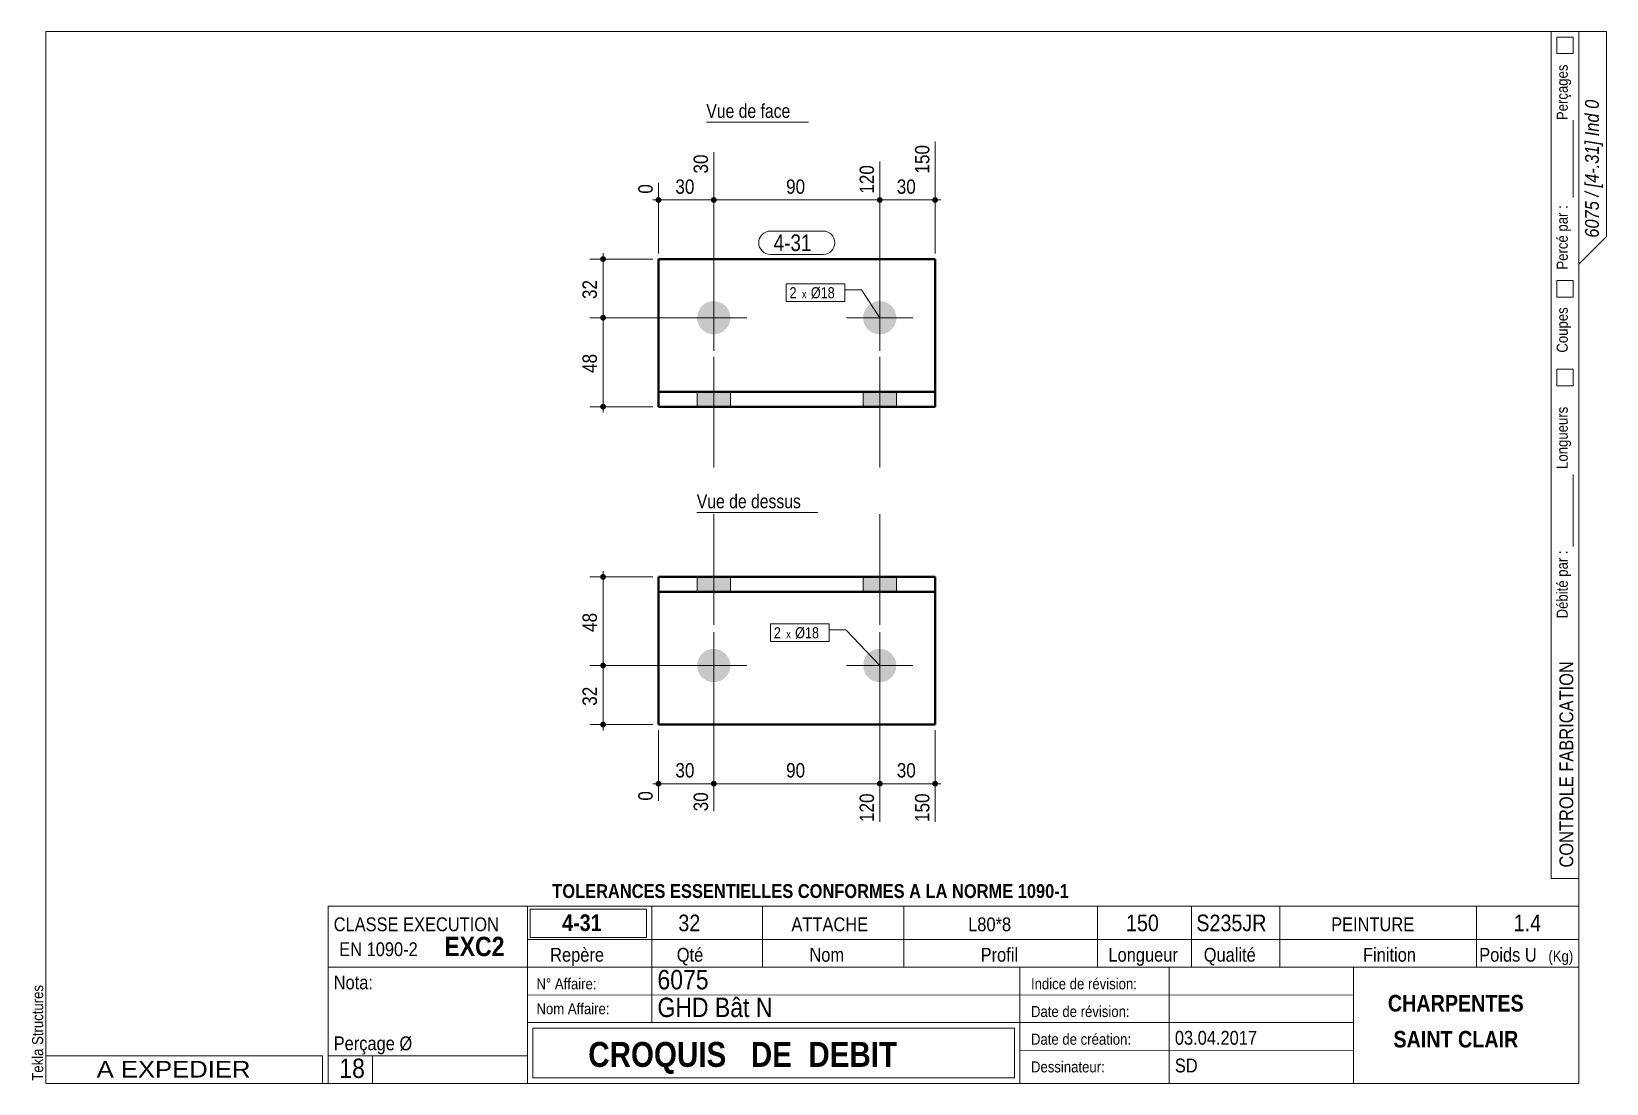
# Model space of a CAD drawing. Header units: millimetres. Extents: x 2 to 287, y 5 to 195.
import ezdxf

# ---------------------------------------------------------------- set-up
doc = ezdxf.new("R2010")
doc.units = ezdxf.units.MM
for name, color, linetype, lineweight in [('Autre type objet', 1, 'Continuous', 0), ('Boulon', 7, 'Continuous', 0), ('Cotation', 7, 'Continuous', 0), ('Désignation boulon', 3, 'Continuous', 0), ('Feuille dessin', 5, 'Continuous', 0), ('Piece', 2, 'Continuous', 0), ('Repère pièce', 3, 'Continuous', 0)]:
    doc.layers.add(name, color=color, linetype=linetype, lineweight=lineweight)
doc.styles.add('ARIAL', font='ARIAL.TTF')
doc.styles.add('ARIAL_BOLD', font='ARIALBD.TTF')
doc.styles.add('ARIAL_ITALIC', font='ARIALI.TTF')
doc.styles.add('ARIAL_NARROW', font='ARIAL.TTF')
doc.styles.add('COMIC_SANS_MS', font='COMIC.TTF')

# ---------------------------------------------------------------- blocks, each defined once
blk = doc.blocks.new('*A1')
at = {"layer": 'Boulon'}
for points in [[(128.68, 129.9), (128.68, 127.24), (122.68, 127.24), (122.68, 129.9)], [(158.68, 129.9), (158.68, 127.24), (152.68, 127.24), (152.68, 129.9)]]:
    blk.add_hatch(color=256, dxfattribs=at).paths.add_polyline_path(points, flags=17)
at = {"layer": 'Boulon', "linetype": 'Continuous', "lineweight": 0}
for p, q in [((125.68, 136.24), (125.68, 116.24)), ((155.68, 136.24), (155.68, 116.24)), ((122.68, 129.9), (122.68, 127.24)), ((128.68, 129.9), (128.68, 127.24)), ((152.68, 129.9), (152.68, 127.24)), ((158.68, 129.9), (158.68, 127.24))]:
    blk.add_line(p, q, dxfattribs=at)
blk = doc.blocks.new('*A2')
at = {"layer": 'Boulon'}
for points in [[(125.61, 140.31), (125.53, 140.31), (125.46, 140.31), (125.39, 140.32), (125.31, 140.33), (125.24, 140.34), (125.17, 140.35), (125.09, 140.36), (125.02, 140.38), (124.95, 140.39), (124.88, 140.41), (124.81, 140.43), (124.74, 140.46), (124.67, 140.48), (124.6, 140.51), (124.53, 140.53), (124.46, 140.56), (124.4, 140.59), (124.33, 140.62), (124.27, 140.66), (124.2, 140.69), (124.14, 140.73), (124.08, 140.77), (124.01, 140.81), (123.95, 140.85), (123.89, 140.89), (123.83, 140.94), (123.78, 140.99), (123.72, 141.03), (123.67, 141.08), (123.61, 141.13), (123.56, 141.18), (123.51, 141.24), (123.46, 141.29), (123.41, 141.34), (123.36, 141.4), (123.31, 141.46), (123.27, 141.52), (123.23, 141.58), (123.19, 141.64), (123.15, 141.7), (123.11, 141.76), (123.07, 141.83), (123.03, 141.89), (123, 141.96), (122.97, 142.02), (122.94, 142.09), (122.91, 142.16), (122.88, 142.22), (122.86, 142.29), (122.83, 142.36), (122.81, 142.43), (122.79, 142.5), (122.77, 142.58), (122.75, 142.65), (122.74, 142.72), (122.72, 142.79), (122.71, 142.86), (122.7, 142.94), (122.69, 143.01), (122.69, 143.08), (122.68, 143.16), (122.68, 143.23), (122.68, 143.3), (122.68, 143.38), (122.68, 143.45), (122.69, 143.52), (122.69, 143.6), (122.7, 143.67), (122.71, 143.74), (122.72, 143.82), (122.74, 143.89), (122.75, 143.96), (122.77, 144.03), (122.79, 144.1), (122.81, 144.18), (122.83, 144.25), (122.86, 144.31), (122.88, 144.38), (122.91, 144.45), (122.94, 144.52), (122.97, 144.59), (123, 144.65), (123.03, 144.72), (123.07, 144.78), (123.11, 144.85), (123.15, 144.91), (123.19, 144.97), (123.23, 145.03), (123.27, 145.09), (123.31, 145.15), (123.36, 145.21), (123.41, 145.26), (123.46, 145.32), (123.51, 145.37), (123.56, 145.43), (123.61, 145.48), (123.67, 145.53), (123.72, 145.58), (123.78, 145.62), (123.83, 145.67), (123.89, 145.71), (123.95, 145.76), (124.01, 145.8), (124.08, 145.84), (124.14, 145.88), (124.2, 145.91), (124.27, 145.95), (124.33, 145.98), (124.4, 146.02), (124.46, 146.05), (124.53, 146.08), (124.6, 146.1), (124.67, 146.13), (124.74, 146.15), (124.81, 146.18), (124.88, 146.2), (124.95, 146.21), (125.02, 146.23), (125.09, 146.25), (125.17, 146.26), (125.24, 146.27), (125.31, 146.28), (125.39, 146.29), (125.46, 146.3), (125.53, 146.3), (125.61, 146.3), (125.68, 146.3), (125.75, 146.3), (125.83, 146.3), (125.9, 146.3), (125.97, 146.29), (126.05, 146.28), (126.12, 146.27), (126.19, 146.26), (126.27, 146.25), (126.34, 146.23), (126.41, 146.21), (126.48, 146.2), (126.55, 146.18), (126.62, 146.15), (126.69, 146.13), (126.76, 146.1), (126.83, 146.08), (126.9, 146.05), (126.96, 146.02), (127.03, 145.98), (127.09, 145.95), (127.16, 145.91), (127.22, 145.88), (127.28, 145.84), (127.35, 145.8), (127.41, 145.76), (127.47, 145.71), (127.53, 145.67), (127.58, 145.62), (127.64, 145.58), (127.69, 145.53), (127.75, 145.48), (127.8, 145.43), (127.85, 145.37), (127.9, 145.32), (127.95, 145.26), (128, 145.21), (128.05, 145.15), (128.09, 145.09), (128.13, 145.03), (128.17, 144.97), (128.21, 144.91), (128.25, 144.85), (128.29, 144.78), (128.33, 144.72), (128.36, 144.65), (128.39, 144.59), (128.42, 144.52), (128.45, 144.45), (128.48, 144.38), (128.5, 144.31), (128.53, 144.25), (128.55, 144.18), (128.57, 144.1), (128.59, 144.03), (128.61, 143.96), (128.62, 143.89), (128.64, 143.82), (128.65, 143.74), (128.66, 143.67), (128.67, 143.6), (128.67, 143.52), (128.68, 143.45), (128.68, 143.38), (128.68, 143.3), (128.68, 143.23), (128.68, 143.16), (128.67, 143.08), (128.67, 143.01), (128.66, 142.94), (128.65, 142.86), (128.64, 142.79), (128.62, 142.72), (128.61, 142.65), (128.59, 142.58), (128.57, 142.5), (128.55, 142.43), (128.53, 142.36), (128.5, 142.29), (128.48, 142.22), (128.45, 142.16), (128.42, 142.09), (128.39, 142.02), (128.36, 141.96), (128.33, 141.89), (128.29, 141.83), (128.25, 141.76), (128.21, 141.7), (128.17, 141.64), (128.13, 141.58), (128.09, 141.52), (128.05, 141.46), (128, 141.4), (127.95, 141.34), (127.9, 141.29), (127.85, 141.24), (127.8, 141.18), (127.75, 141.13), (127.69, 141.08), (127.64, 141.03), (127.58, 140.99), (127.53, 140.94), (127.47, 140.89), (127.41, 140.85), (127.35, 140.81), (127.28, 140.77), (127.22, 140.73), (127.16, 140.69), (127.09, 140.66), (127.03, 140.62), (126.96, 140.59), (126.9, 140.56), (126.83, 140.53), (126.76, 140.51), (126.69, 140.48), (126.62, 140.46), (126.55, 140.43), (126.48, 140.41), (126.41, 140.39), (126.34, 140.38), (126.27, 140.36), (126.19, 140.35), (126.12, 140.34), (126.05, 140.33), (125.97, 140.32), (125.9, 140.31), (125.83, 140.31), (125.75, 140.31), (125.68, 140.3)], [(155.61, 140.31), (155.53, 140.31), (155.46, 140.31), (155.39, 140.32), (155.31, 140.33), (155.24, 140.34), (155.17, 140.35), (155.09, 140.36), (155.02, 140.38), (154.95, 140.39), (154.88, 140.41), (154.81, 140.43), (154.74, 140.46), (154.67, 140.48), (154.6, 140.51), (154.53, 140.53), (154.46, 140.56), (154.4, 140.59), (154.33, 140.62), (154.27, 140.66), (154.2, 140.69), (154.14, 140.73), (154.08, 140.77), (154.01, 140.81), (153.95, 140.85), (153.89, 140.89), (153.83, 140.94), (153.78, 140.99), (153.72, 141.03), (153.67, 141.08), (153.61, 141.13), (153.56, 141.18), (153.51, 141.24), (153.46, 141.29), (153.41, 141.34), (153.36, 141.4), (153.31, 141.46), (153.27, 141.52), (153.23, 141.58), (153.19, 141.64), (153.15, 141.7), (153.11, 141.76), (153.07, 141.83), (153.03, 141.89), (153, 141.96), (152.97, 142.02), (152.94, 142.09), (152.91, 142.16), (152.88, 142.22), (152.86, 142.29), (152.83, 142.36), (152.81, 142.43), (152.79, 142.5), (152.77, 142.58), (152.75, 142.65), (152.74, 142.72), (152.72, 142.79), (152.71, 142.86), (152.7, 142.94), (152.69, 143.01), (152.69, 143.08), (152.68, 143.16), (152.68, 143.23), (152.68, 143.3), (152.68, 143.38), (152.68, 143.45), (152.69, 143.52), (152.69, 143.6), (152.7, 143.67), (152.71, 143.74), (152.72, 143.82), (152.74, 143.89), (152.75, 143.96), (152.77, 144.03), (152.79, 144.1), (152.81, 144.18), (152.83, 144.25), (152.86, 144.31), (152.88, 144.38), (152.91, 144.45), (152.94, 144.52), (152.97, 144.59), (153, 144.65), (153.03, 144.72), (153.07, 144.78), (153.11, 144.85), (153.15, 144.91), (153.19, 144.97), (153.23, 145.03), (153.27, 145.09), (153.31, 145.15), (153.36, 145.21), (153.41, 145.26), (153.46, 145.32), (153.51, 145.37), (153.56, 145.43), (153.61, 145.48), (153.67, 145.53), (153.72, 145.58), (153.78, 145.62), (153.83, 145.67), (153.89, 145.71), (153.95, 145.76), (154.01, 145.8), (154.08, 145.84), (154.14, 145.88), (154.2, 145.91), (154.27, 145.95), (154.33, 145.98), (154.4, 146.02), (154.46, 146.05), (154.53, 146.08), (154.6, 146.1), (154.67, 146.13), (154.74, 146.15), (154.81, 146.18), (154.88, 146.2), (154.95, 146.21), (155.02, 146.23), (155.09, 146.25), (155.17, 146.26), (155.24, 146.27), (155.31, 146.28), (155.39, 146.29), (155.46, 146.3), (155.53, 146.3), (155.61, 146.3), (155.68, 146.3), (155.75, 146.3), (155.83, 146.3), (155.9, 146.3), (155.97, 146.29), (156.05, 146.28), (156.12, 146.27), (156.19, 146.26), (156.27, 146.25), (156.34, 146.23), (156.41, 146.21), (156.48, 146.2), (156.55, 146.18), (156.62, 146.15), (156.69, 146.13), (156.76, 146.1), (156.83, 146.08), (156.9, 146.05), (156.96, 146.02), (157.03, 145.98), (157.09, 145.95), (157.16, 145.91), (157.22, 145.88), (157.28, 145.84), (157.35, 145.8), (157.41, 145.76), (157.47, 145.71), (157.53, 145.67), (157.58, 145.62), (157.64, 145.58), (157.69, 145.53), (157.75, 145.48), (157.8, 145.43), (157.85, 145.37), (157.9, 145.32), (157.95, 145.26), (158, 145.21), (158.05, 145.15), (158.09, 145.09), (158.13, 145.03), (158.17, 144.97), (158.21, 144.91), (158.25, 144.85), (158.29, 144.78), (158.33, 144.72), (158.36, 144.65), (158.39, 144.59), (158.42, 144.52), (158.45, 144.45), (158.48, 144.38), (158.5, 144.31), (158.53, 144.25), (158.55, 144.18), (158.57, 144.1), (158.59, 144.03), (158.61, 143.96), (158.62, 143.89), (158.64, 143.82), (158.65, 143.74), (158.66, 143.67), (158.67, 143.6), (158.67, 143.52), (158.68, 143.45), (158.68, 143.38), (158.68, 143.3), (158.68, 143.23), (158.68, 143.16), (158.67, 143.08), (158.67, 143.01), (158.66, 142.94), (158.65, 142.86), (158.64, 142.79), (158.62, 142.72), (158.61, 142.65), (158.59, 142.58), (158.57, 142.5), (158.55, 142.43), (158.53, 142.36), (158.5, 142.29), (158.48, 142.22), (158.45, 142.16), (158.42, 142.09), (158.39, 142.02), (158.36, 141.96), (158.33, 141.89), (158.29, 141.83), (158.25, 141.76), (158.21, 141.7), (158.17, 141.64), (158.13, 141.58), (158.09, 141.52), (158.05, 141.46), (158, 141.4), (157.95, 141.34), (157.9, 141.29), (157.85, 141.24), (157.8, 141.18), (157.75, 141.13), (157.69, 141.08), (157.64, 141.03), (157.58, 140.99), (157.53, 140.94), (157.47, 140.89), (157.41, 140.85), (157.35, 140.81), (157.28, 140.77), (157.22, 140.73), (157.16, 140.69), (157.09, 140.66), (157.03, 140.62), (156.96, 140.59), (156.9, 140.56), (156.83, 140.53), (156.76, 140.51), (156.69, 140.48), (156.62, 140.46), (156.55, 140.43), (156.48, 140.41), (156.41, 140.39), (156.34, 140.38), (156.27, 140.36), (156.19, 140.35), (156.12, 140.34), (156.05, 140.33), (155.97, 140.32), (155.9, 140.31), (155.83, 140.31), (155.75, 140.31), (155.68, 140.3)]]:
    blk.add_hatch(color=256, dxfattribs=at).paths.add_polyline_path(points, flags=17)
at = {"layer": 'Boulon', "linetype": 'Continuous', "lineweight": 0}
for p, q in [((125.68, 137.3), (125.68, 149.3)), ((155.68, 137.3), (155.68, 149.3)), ((119.68, 143.3), (131.68, 143.3)), ((149.68, 143.3), (161.68, 143.3))]:
    blk.add_line(p, q, dxfattribs=at)
blk = doc.blocks.new('*A3')
at = {"layer": 'Piece', "color": 2, "linetype": 'Continuous', "lineweight": 40}
for p, q in [((115.68, 127.236667), (115.68, 153.903333)), ((115.68, 153.903333), (165.68, 153.903333)), ((165.68, 153.903333), (165.68, 127.236667)), ((165.68, 129.903333), (115.68, 129.903333)), ((165.68, 127.236667), (115.68, 127.236667))]:
    blk.add_line(p, q, dxfattribs=at)
blk = doc.blocks.new('*A4')
at = {"layer": 'Boulon'}
for points in [[(125.61, 77.49), (125.53, 77.49), (125.46, 77.49), (125.39, 77.5), (125.31, 77.51), (125.24, 77.52), (125.17, 77.53), (125.09, 77.54), (125.02, 77.56), (124.95, 77.58), (124.88, 77.59), (124.81, 77.61), (124.74, 77.64), (124.67, 77.66), (124.6, 77.69), (124.53, 77.71), (124.46, 77.74), (124.4, 77.77), (124.33, 77.81), (124.27, 77.84), (124.2, 77.87), (124.14, 77.91), (124.08, 77.95), (124.01, 77.99), (123.95, 78.03), (123.89, 78.08), (123.83, 78.12), (123.78, 78.17), (123.72, 78.21), (123.67, 78.26), (123.61, 78.31), (123.56, 78.36), (123.51, 78.42), (123.46, 78.47), (123.41, 78.53), (123.36, 78.58), (123.31, 78.64), (123.27, 78.7), (123.23, 78.76), (123.19, 78.82), (123.15, 78.88), (123.11, 78.94), (123.07, 79.01), (123.03, 79.07), (123, 79.14), (122.97, 79.2), (122.94, 79.27), (122.91, 79.34), (122.88, 79.41), (122.86, 79.47), (122.83, 79.54), (122.81, 79.61), (122.79, 79.69), (122.77, 79.76), (122.75, 79.83), (122.74, 79.9), (122.72, 79.97), (122.71, 80.05), (122.7, 80.12), (122.69, 80.19), (122.69, 80.26), (122.68, 80.34), (122.68, 80.41), (122.68, 80.49), (122.68, 80.56), (122.68, 80.63), (122.69, 80.71), (122.69, 80.78), (122.7, 80.85), (122.71, 80.93), (122.72, 81), (122.74, 81.07), (122.75, 81.14), (122.77, 81.21), (122.79, 81.29), (122.81, 81.36), (122.83, 81.43), (122.86, 81.5), (122.88, 81.56), (122.91, 81.63), (122.94, 81.7), (122.97, 81.77), (123, 81.83), (123.03, 81.9), (123.07, 81.96), (123.11, 82.03), (123.15, 82.09), (123.19, 82.15), (123.23, 82.21), (123.27, 82.27), (123.31, 82.33), (123.36, 82.39), (123.41, 82.44), (123.46, 82.5), (123.51, 82.55), (123.56, 82.61), (123.61, 82.66), (123.67, 82.71), (123.72, 82.76), (123.78, 82.8), (123.83, 82.85), (123.89, 82.89), (123.95, 82.94), (124.01, 82.98), (124.08, 83.02), (124.14, 83.06), (124.2, 83.1), (124.27, 83.13), (124.33, 83.16), (124.4, 83.2), (124.46, 83.23), (124.53, 83.26), (124.6, 83.28), (124.67, 83.31), (124.74, 83.33), (124.81, 83.36), (124.88, 83.38), (124.95, 83.4), (125.02, 83.41), (125.09, 83.43), (125.17, 83.44), (125.24, 83.45), (125.31, 83.46), (125.39, 83.47), (125.46, 83.48), (125.53, 83.48), (125.61, 83.48), (125.68, 83.49), (125.75, 83.48), (125.83, 83.48), (125.9, 83.48), (125.97, 83.47), (126.05, 83.46), (126.12, 83.45), (126.19, 83.44), (126.27, 83.43), (126.34, 83.41), (126.41, 83.4), (126.48, 83.38), (126.55, 83.36), (126.62, 83.33), (126.69, 83.31), (126.76, 83.28), (126.83, 83.26), (126.9, 83.23), (126.96, 83.2), (127.03, 83.16), (127.09, 83.13), (127.16, 83.1), (127.22, 83.06), (127.28, 83.02), (127.35, 82.98), (127.41, 82.94), (127.47, 82.89), (127.53, 82.85), (127.58, 82.8), (127.64, 82.76), (127.69, 82.71), (127.75, 82.66), (127.8, 82.61), (127.85, 82.55), (127.9, 82.5), (127.95, 82.44), (128, 82.39), (128.05, 82.33), (128.09, 82.27), (128.13, 82.21), (128.17, 82.15), (128.21, 82.09), (128.25, 82.03), (128.29, 81.96), (128.33, 81.9), (128.36, 81.83), (128.39, 81.77), (128.42, 81.7), (128.45, 81.63), (128.48, 81.56), (128.5, 81.5), (128.53, 81.43), (128.55, 81.36), (128.57, 81.29), (128.59, 81.21), (128.61, 81.14), (128.62, 81.07), (128.64, 81), (128.65, 80.93), (128.66, 80.85), (128.67, 80.78), (128.67, 80.71), (128.68, 80.63), (128.68, 80.56), (128.68, 80.49), (128.68, 80.41), (128.68, 80.34), (128.67, 80.26), (128.67, 80.19), (128.66, 80.12), (128.65, 80.05), (128.64, 79.97), (128.62, 79.9), (128.61, 79.83), (128.59, 79.76), (128.57, 79.69), (128.55, 79.61), (128.53, 79.54), (128.5, 79.47), (128.48, 79.41), (128.45, 79.34), (128.42, 79.27), (128.39, 79.2), (128.36, 79.14), (128.33, 79.07), (128.29, 79.01), (128.25, 78.94), (128.21, 78.88), (128.17, 78.82), (128.13, 78.76), (128.09, 78.7), (128.05, 78.64), (128, 78.58), (127.95, 78.53), (127.9, 78.47), (127.85, 78.42), (127.8, 78.36), (127.75, 78.31), (127.69, 78.26), (127.64, 78.21), (127.58, 78.17), (127.53, 78.12), (127.47, 78.08), (127.41, 78.03), (127.35, 77.99), (127.28, 77.95), (127.22, 77.91), (127.16, 77.87), (127.09, 77.84), (127.03, 77.81), (126.96, 77.77), (126.9, 77.74), (126.83, 77.71), (126.76, 77.69), (126.69, 77.66), (126.62, 77.64), (126.55, 77.61), (126.48, 77.59), (126.41, 77.58), (126.34, 77.56), (126.27, 77.54), (126.19, 77.53), (126.12, 77.52), (126.05, 77.51), (125.97, 77.5), (125.9, 77.49), (125.83, 77.49), (125.75, 77.49), (125.68, 77.49)], [(155.61, 77.49), (155.53, 77.49), (155.46, 77.49), (155.39, 77.5), (155.31, 77.51), (155.24, 77.52), (155.17, 77.53), (155.09, 77.54), (155.02, 77.56), (154.95, 77.58), (154.88, 77.59), (154.81, 77.61), (154.74, 77.64), (154.67, 77.66), (154.6, 77.69), (154.53, 77.71), (154.46, 77.74), (154.4, 77.77), (154.33, 77.81), (154.27, 77.84), (154.2, 77.87), (154.14, 77.91), (154.08, 77.95), (154.01, 77.99), (153.95, 78.03), (153.89, 78.08), (153.83, 78.12), (153.78, 78.17), (153.72, 78.21), (153.67, 78.26), (153.61, 78.31), (153.56, 78.36), (153.51, 78.42), (153.46, 78.47), (153.41, 78.53), (153.36, 78.58), (153.31, 78.64), (153.27, 78.7), (153.23, 78.76), (153.19, 78.82), (153.15, 78.88), (153.11, 78.94), (153.07, 79.01), (153.03, 79.07), (153, 79.14), (152.97, 79.2), (152.94, 79.27), (152.91, 79.34), (152.88, 79.41), (152.86, 79.47), (152.83, 79.54), (152.81, 79.61), (152.79, 79.69), (152.77, 79.76), (152.75, 79.83), (152.74, 79.9), (152.72, 79.97), (152.71, 80.05), (152.7, 80.12), (152.69, 80.19), (152.69, 80.26), (152.68, 80.34), (152.68, 80.41), (152.68, 80.49), (152.68, 80.56), (152.68, 80.63), (152.69, 80.71), (152.69, 80.78), (152.7, 80.85), (152.71, 80.93), (152.72, 81), (152.74, 81.07), (152.75, 81.14), (152.77, 81.21), (152.79, 81.29), (152.81, 81.36), (152.83, 81.43), (152.86, 81.5), (152.88, 81.56), (152.91, 81.63), (152.94, 81.7), (152.97, 81.77), (153, 81.83), (153.03, 81.9), (153.07, 81.96), (153.11, 82.03), (153.15, 82.09), (153.19, 82.15), (153.23, 82.21), (153.27, 82.27), (153.31, 82.33), (153.36, 82.39), (153.41, 82.44), (153.46, 82.5), (153.51, 82.55), (153.56, 82.61), (153.61, 82.66), (153.67, 82.71), (153.72, 82.76), (153.78, 82.8), (153.83, 82.85), (153.89, 82.89), (153.95, 82.94), (154.01, 82.98), (154.08, 83.02), (154.14, 83.06), (154.2, 83.1), (154.27, 83.13), (154.33, 83.16), (154.4, 83.2), (154.46, 83.23), (154.53, 83.26), (154.6, 83.28), (154.67, 83.31), (154.74, 83.33), (154.81, 83.36), (154.88, 83.38), (154.95, 83.4), (155.02, 83.41), (155.09, 83.43), (155.17, 83.44), (155.24, 83.45), (155.31, 83.46), (155.39, 83.47), (155.46, 83.48), (155.53, 83.48), (155.61, 83.48), (155.68, 83.49), (155.75, 83.48), (155.83, 83.48), (155.9, 83.48), (155.97, 83.47), (156.05, 83.46), (156.12, 83.45), (156.19, 83.44), (156.27, 83.43), (156.34, 83.41), (156.41, 83.4), (156.48, 83.38), (156.55, 83.36), (156.62, 83.33), (156.69, 83.31), (156.76, 83.28), (156.83, 83.26), (156.9, 83.23), (156.96, 83.2), (157.03, 83.16), (157.09, 83.13), (157.16, 83.1), (157.22, 83.06), (157.28, 83.02), (157.35, 82.98), (157.41, 82.94), (157.47, 82.89), (157.53, 82.85), (157.58, 82.8), (157.64, 82.76), (157.69, 82.71), (157.75, 82.66), (157.8, 82.61), (157.85, 82.55), (157.9, 82.5), (157.95, 82.44), (158, 82.39), (158.05, 82.33), (158.09, 82.27), (158.13, 82.21), (158.17, 82.15), (158.21, 82.09), (158.25, 82.03), (158.29, 81.96), (158.33, 81.9), (158.36, 81.83), (158.39, 81.77), (158.42, 81.7), (158.45, 81.63), (158.48, 81.56), (158.5, 81.5), (158.53, 81.43), (158.55, 81.36), (158.57, 81.29), (158.59, 81.21), (158.61, 81.14), (158.62, 81.07), (158.64, 81), (158.65, 80.93), (158.66, 80.85), (158.67, 80.78), (158.67, 80.71), (158.68, 80.63), (158.68, 80.56), (158.68, 80.49), (158.68, 80.41), (158.68, 80.34), (158.67, 80.26), (158.67, 80.19), (158.66, 80.12), (158.65, 80.05), (158.64, 79.97), (158.62, 79.9), (158.61, 79.83), (158.59, 79.76), (158.57, 79.69), (158.55, 79.61), (158.53, 79.54), (158.5, 79.47), (158.48, 79.41), (158.45, 79.34), (158.42, 79.27), (158.39, 79.2), (158.36, 79.14), (158.33, 79.07), (158.29, 79.01), (158.25, 78.94), (158.21, 78.88), (158.17, 78.82), (158.13, 78.76), (158.09, 78.7), (158.05, 78.64), (158, 78.58), (157.95, 78.53), (157.9, 78.47), (157.85, 78.42), (157.8, 78.36), (157.75, 78.31), (157.69, 78.26), (157.64, 78.21), (157.58, 78.17), (157.53, 78.12), (157.47, 78.08), (157.41, 78.03), (157.35, 77.99), (157.28, 77.95), (157.22, 77.91), (157.16, 77.87), (157.09, 77.84), (157.03, 77.81), (156.96, 77.77), (156.9, 77.74), (156.83, 77.71), (156.76, 77.69), (156.69, 77.66), (156.62, 77.64), (156.55, 77.61), (156.48, 77.59), (156.41, 77.58), (156.34, 77.56), (156.27, 77.54), (156.19, 77.53), (156.12, 77.52), (156.05, 77.51), (155.97, 77.5), (155.9, 77.49), (155.83, 77.49), (155.75, 77.49), (155.68, 77.49)]]:
    blk.add_hatch(color=256, dxfattribs=at).paths.add_polyline_path(points, flags=17)
at = {"layer": 'Boulon', "linetype": 'Continuous', "lineweight": 0}
for p, q in [((125.68, 74.49), (125.68, 86.49)), ((155.68, 74.49), (155.68, 86.49)), ((119.68, 80.49), (131.68, 80.49)), ((149.68, 80.49), (161.68, 80.49))]:
    blk.add_line(p, q, dxfattribs=at)
blk = doc.blocks.new('*A5')
at = {"layer": 'Boulon'}
for points in [[(128.68, 96.49), (128.68, 93.82), (122.68, 93.82), (122.68, 96.49)], [(158.68, 96.49), (158.68, 93.82), (152.68, 93.82), (152.68, 96.49)]]:
    blk.add_hatch(color=256, dxfattribs=at).paths.add_polyline_path(points, flags=17)
at = {"layer": 'Boulon', "linetype": 'Continuous', "lineweight": 0}
for p, q in [((125.68, 87.82), (125.68, 107.82)), ((155.68, 87.82), (155.68, 107.82)), ((122.68, 96.49), (122.68, 93.82)), ((128.68, 96.49), (128.68, 93.82)), ((152.68, 96.49), (152.68, 93.82)), ((158.68, 96.49), (158.68, 93.82))]:
    blk.add_line(p, q, dxfattribs=at)
blk = doc.blocks.new('*A6')
at = {"layer": 'Piece', "color": 2, "linetype": 'Continuous', "lineweight": 40}
for p, q in [((115.68, 96.485976), (115.68, 69.81931)), ((165.68, 96.485976), (115.68, 96.485976)), ((165.68, 69.81931), (165.68, 96.485976)), ((165.68, 93.81931), (115.68, 93.81931)), ((115.68, 69.81931), (165.68, 69.81931))]:
    blk.add_line(p, q, dxfattribs=at)
blk = doc.blocks.new('*A7')
at = {"layer": 'Feuille dessin', "linetype": 'Continuous', "lineweight": 0}
for p, q in [((282, 195), (5, 195)), ((5, 195), (5, 5)), ((282, 5), (282, 195)), ((5, 5), (282, 5))]:
    blk.add_line(p, q, dxfattribs=at)
at = {"layer": 'Feuille dessin', "style": 'ARIAL', "width": 0.85}
blk.add_text('Tekla Structures', height=2, rotation=90, dxfattribs=at).set_placement((4.5, 5.5))
blk = doc.blocks.new('*A8')
at = {"layer": 'Autre type objet', "linetype": 'Continuous', "lineweight": 0}
for p, q in [((277, 42), (277, 195)), ((277, 195), (287, 195)), ((278, 194), (278, 191)), ((281, 194), (278, 194)), ((281, 191), (281, 194)), ((282, 42), (282, 195)), ((287, 195), (287, 158)), ((278, 191), (281, 191)), ((281, 165), (281, 179)), ((287, 158), (282, 153)), ((278, 150), (278, 147)), ((281, 150), (278, 150)), ((281, 147), (281, 150)), ((278, 147), (281, 147)), ((278, 134), (278, 131)), ((281, 134), (278, 134)), ((281, 131), (281, 134)), ((278, 131), (281, 131)), ((281, 102), (281, 115)), ((277, 42), (282, 42))]:
    blk.add_line(p, q, dxfattribs=at)
at = {"layer": 'Autre type objet', "width": 0.85}
for s, height, style, p in [('Perçages', 2, 'ARIAL', (280, 179)), ('6075 / [4-.31] Ind 0', 2.5, 'ARIAL_ITALIC', (285.619109, 157.760245)), ('Percé par :', 2, 'ARIAL', (280, 152)), ('Coupes', 2, 'ARIAL', (280, 137)), ('Longueurs', 2, 'ARIAL', (280, 116)), ('Débité par :', 2, 'ARIAL', (280, 89)), ('CONTROLE FABRICATION', 2.5, 'ARIAL', (281, 44))]:
    blk.add_text(s, height=height, rotation=90, dxfattribs=dict(at, style=style)).set_placement(p)
blk = doc.blocks.new('*A9')
at = {"layer": 'Autre type objet', "linetype": 'Continuous', "lineweight": 0}
for p, q in [((56, 37), (92, 37)), ((56, 37), (56, 10)), ((92, 37), (92, 10)), ((56, 26), (92, 26)), ((56, 10), (92, 10)), ((56, 5), (56, 10)), ((64, 5), (64, 10)), ((56, 5), (64, 5))]:
    blk.add_line(p, q, dxfattribs=at)
at = {"layer": 'Autre type objet', "width": 0.85}
for s, height, style, p in [('CLASSE EXECUTION', 2.5, 'ARIAL', (57, 32.5)), ('EXC2', 3.5, 'ARIAL_BOLD', (77, 28)), ('EN 1090-2', 2.5, 'ARIAL', (58, 28)), ('Nota:', 2.5, 'ARIAL', (57, 22)), ('Perçage Ø', 2.5, 'ARIAL', (57, 11)), ('18', 3.5, 'ARIAL_NARROW', (58.014234, 6))]:
    blk.add_text(s, height=height, dxfattribs=dict(at, style=style)).set_placement(p)
blk = doc.blocks.new('*A10')
at = {"layer": 'Autre type objet', "linetype": 'Continuous', "lineweight": 0}
for p, q in [((92, 37), (282, 37)), ((92, 37), (92, 31)), ((114.5, 31), (114.5, 37)), ((134.5, 31), (134.5, 37)), ((160, 31), (160, 37)), ((195, 31), (195, 37)), ((212, 31), (212, 37)), ((228, 31), (228, 37)), ((263.5, 31), (263.5, 37)), ((282, 31), (282, 37)), ((92.51953, 36.5), (113.5, 36.5)), ((92.51953, 31.394341), (92.51953, 36.5)), ((113.5, 36.5), (113.5, 31.394341)), ((113.5, 31.394341), (92.51953, 31.394341)), ((92, 31), (282, 31)), ((92, 31), (92, 5)), ((114.5, 16), (114.5, 31)), ((134.5, 26), (134.5, 31)), ((160, 26), (160, 31)), ((195, 26), (195, 31)), ((212, 26), (212, 31)), ((228, 26), (228, 31)), ((263.5, 26), (263.5, 31)), ((282, 5), (282, 31)), ((92, 26), (282, 26)), ((181, 26), (181, 5)), ((208, 26), (208, 5)), ((241.262466, 5), (241.262466, 26)), ((92, 21), (241.327069, 20.935451)), ((92, 16), (181, 16)), ((93, 15), (180, 15)), ((93, 6), (93, 15)), ((180, 15), (180, 6)), ((181, 16), (241.297815, 16.021151)), ((181, 11), (241.217807, 10.969512)), ((180, 6), (93, 6)), ((92, 5), (282, 5))]:
    blk.add_line(p, q, dxfattribs=at)
at = {"layer": 'Autre type objet', "width": 0.85}
for s, height, style, p in [('TOLERANCES ESSENTIELLES CONFORMES A LA NORME 1090-1', 2.5, 'ARIAL_BOLD', (96.5, 38.5)), ('4-31', 3, 'ARIAL_BOLD', (98.285724, 32.540141)), ('32', 3, 'ARIAL', (119.277344, 32.5)), ('ATTACHE', 2.5, 'ARIAL', (139.718018, 32.5)), ('L80*8', 2.5, 'ARIAL', (171.650024, 32.5)), ('150', 3, 'ARIAL', (200.165771, 32.5)), ('S235JR', 3, 'ARIAL', (212.880127, 32.5)), ('PEINTURE', 2.5, 'ARIAL', (237.24646, 32.5)), ('1.4', 3, 'ARIAL', (270.222412, 32.5)), ('Repère', 2.5, 'ARIAL', (96.112978, 27)), ('Qté', 2.5, 'ARIAL', (119, 27)), ('Nom', 2.5, 'ARIAL', (142.961426, 27)), ('Profil', 2.5, 'ARIAL', (173.903564, 27)), ('Longueur', 2.5, 'ARIAL', (197, 27)), ('Qualité', 2.5, 'ARIAL', (214.218018, 27)), ('Finition', 2.5, 'ARIAL', (243, 27)), ('Poids U', 2.5, 'ARIAL', (264, 27)), ('(Kg)', 2, 'ARIAL', (276.5, 27)), ('N° Affaire:', 2, 'ARIAL', (93.640566, 22)), ('6075', 3.5, 'ARIAL', (115.5, 22)), ('Indice de révision:', 2, 'ARIAL', (183, 22)), ('GHD Bât N', 3.5, 'ARIAL', (115.5, 17)), ('CHARPENTES', 3, 'ARIAL_BOLD', (247.5, 18)), ('Nom Affaire:', 2, 'ARIAL', (93.640566, 17.5)), ('Date de révision:', 2, 'ARIAL', (183, 17)), ('03.04.2017', 2.5, 'ARIAL', (209, 12)), ('SAINT CLAIR', 3, 'ARIAL_BOLD', (248.5, 11.5)), ('CROQUIS   DE  DEBIT', 4.5, 'ARIAL_BOLD', (103, 8)), ('Date de création:', 2, 'ARIAL', (183, 12)), ('Dessinateur:', 2, 'ARIAL', (183, 7)), ('SD', 2.5, 'ARIAL', (209, 7))]:
    blk.add_text(s, height=height, dxfattribs=dict(at, style=style)).set_placement(p)
blk = doc.blocks.new('*A11')
at = {"layer": 'Autre type objet', "linetype": 'Continuous', "lineweight": 0}
for p, q in [((5, 10), (55, 10)), ((5, 10), (5, 5)), ((55, 10), (55, 5)), ((5, 5), (55, 5))]:
    blk.add_line(p, q, dxfattribs=at)
at = {"layer": 'Autre type objet', "style": 'ARIAL', "width": 1.105}
blk.add_text('A EXPEDIER', height=3, dxfattribs=at).set_placement((14.169647, 6.073465))
blk = doc.blocks.new('*A12')
at = {"layer": 'Cotation'}
for points in [[(105.65, 142.79), (105.63, 142.79), (105.6, 142.79), (105.58, 142.8), (105.55, 142.8), (105.53, 142.81), (105.5, 142.82), (105.48, 142.82), (105.46, 142.84), (105.43, 142.85), (105.41, 142.86), (105.39, 142.87), (105.37, 142.89), (105.35, 142.9), (105.33, 142.92), (105.31, 142.94), (105.29, 142.96), (105.28, 142.98), (105.26, 143), (105.25, 143.02), (105.23, 143.04), (105.22, 143.06), (105.21, 143.08), (105.2, 143.11), (105.19, 143.13), (105.18, 143.15), (105.18, 143.18), (105.17, 143.2), (105.17, 143.23), (105.16, 143.25), (105.16, 143.28), (105.16, 143.31), (105.16, 143.33), (105.16, 143.36), (105.17, 143.38), (105.17, 143.41), (105.18, 143.43), (105.18, 143.46), (105.19, 143.48), (105.2, 143.5), (105.21, 143.53), (105.22, 143.55), (105.23, 143.57), (105.25, 143.59), (105.26, 143.61), (105.28, 143.64), (105.29, 143.65), (105.31, 143.67), (105.33, 143.69), (105.35, 143.71), (105.37, 143.72), (105.39, 143.74), (105.41, 143.75), (105.43, 143.76), (105.46, 143.78), (105.48, 143.79), (105.5, 143.79), (105.53, 143.8), (105.55, 143.81), (105.58, 143.82), (105.6, 143.82), (105.63, 143.82), (105.65, 143.82), (105.68, 143.83), (105.71, 143.82), (105.73, 143.82), (105.76, 143.82), (105.78, 143.82), (105.81, 143.81), (105.83, 143.8), (105.86, 143.79), (105.88, 143.79), (105.9, 143.78), (105.93, 143.76), (105.95, 143.75), (105.97, 143.74), (105.99, 143.72), (106.01, 143.71), (106.03, 143.69), (106.05, 143.67), (106.07, 143.65), (106.08, 143.64), (106.1, 143.61), (106.11, 143.59), (106.13, 143.57), (106.14, 143.55), (106.15, 143.53), (106.16, 143.5), (106.17, 143.48), (106.18, 143.46), (106.18, 143.43), (106.19, 143.41), (106.19, 143.38), (106.2, 143.36), (106.2, 143.33), (106.2, 143.31), (106.2, 143.28), (106.2, 143.25), (106.19, 143.23), (106.19, 143.2), (106.18, 143.18), (106.18, 143.15), (106.17, 143.13), (106.16, 143.11), (106.15, 143.08), (106.14, 143.06), (106.13, 143.04), (106.11, 143.02), (106.1, 143), (106.08, 142.98), (106.07, 142.96), (106.05, 142.94), (106.03, 142.92), (106.01, 142.9), (105.99, 142.89), (105.97, 142.87), (105.95, 142.86), (105.93, 142.85), (105.9, 142.84), (105.88, 142.82), (105.86, 142.82), (105.83, 142.81), (105.81, 142.8), (105.78, 142.8), (105.76, 142.79), (105.73, 142.79), (105.71, 142.79), (105.68, 142.79)], [(105.65, 126.72), (105.63, 126.72), (105.6, 126.72), (105.58, 126.73), (105.55, 126.73), (105.53, 126.74), (105.5, 126.75), (105.48, 126.76), (105.46, 126.77), (105.43, 126.78), (105.41, 126.79), (105.39, 126.8), (105.37, 126.82), (105.35, 126.83), (105.33, 126.85), (105.31, 126.87), (105.29, 126.89), (105.28, 126.91), (105.26, 126.93), (105.25, 126.95), (105.23, 126.97), (105.22, 126.99), (105.21, 127.01), (105.2, 127.04), (105.19, 127.06), (105.18, 127.09), (105.18, 127.11), (105.17, 127.14), (105.17, 127.16), (105.16, 127.19), (105.16, 127.21), (105.16, 127.24), (105.16, 127.26), (105.16, 127.29), (105.17, 127.31), (105.17, 127.34), (105.18, 127.36), (105.18, 127.39), (105.19, 127.41), (105.2, 127.44), (105.21, 127.46), (105.22, 127.48), (105.23, 127.5), (105.25, 127.53), (105.26, 127.55), (105.28, 127.57), (105.29, 127.59), (105.31, 127.6), (105.33, 127.62), (105.35, 127.64), (105.37, 127.65), (105.39, 127.67), (105.41, 127.68), (105.43, 127.7), (105.46, 127.71), (105.48, 127.72), (105.5, 127.73), (105.53, 127.73), (105.55, 127.74), (105.58, 127.75), (105.6, 127.75), (105.63, 127.75), (105.65, 127.76), (105.68, 127.76), (105.71, 127.76), (105.73, 127.75), (105.76, 127.75), (105.78, 127.75), (105.81, 127.74), (105.83, 127.73), (105.86, 127.73), (105.88, 127.72), (105.9, 127.71), (105.93, 127.7), (105.95, 127.68), (105.97, 127.67), (105.99, 127.65), (106.01, 127.64), (106.03, 127.62), (106.05, 127.6), (106.07, 127.59), (106.08, 127.57), (106.1, 127.55), (106.11, 127.53), (106.13, 127.5), (106.14, 127.48), (106.15, 127.46), (106.16, 127.44), (106.17, 127.41), (106.18, 127.39), (106.18, 127.36), (106.19, 127.34), (106.19, 127.31), (106.2, 127.29), (106.2, 127.26), (106.2, 127.24), (106.2, 127.21), (106.2, 127.19), (106.19, 127.16), (106.19, 127.14), (106.18, 127.11), (106.18, 127.09), (106.17, 127.06), (106.16, 127.04), (106.15, 127.01), (106.14, 126.99), (106.13, 126.97), (106.11, 126.95), (106.1, 126.93), (106.08, 126.91), (106.07, 126.89), (106.05, 126.87), (106.03, 126.85), (106.01, 126.83), (105.99, 126.82), (105.97, 126.8), (105.95, 126.79), (105.93, 126.78), (105.9, 126.77), (105.88, 126.76), (105.86, 126.75), (105.83, 126.74), (105.81, 126.73), (105.78, 126.73), (105.76, 126.72), (105.73, 126.72), (105.71, 126.72), (105.68, 126.72)]]:
    blk.add_hatch(color=256, dxfattribs=at).paths.add_polyline_path(points, flags=17)
at = {"layer": 'Cotation', "linetype": 'Continuous', "lineweight": 0}
for p, q in [((124.68, 143.31), (103.26, 143.31)), ((104.64, 143.31), (106.72, 143.31)), ((105.68, 144.35), (105.68, 142.27)), ((105.68, 143.31), (105.68, 144.35)), ((105.68, 127.24), (105.68, 143.31)), ((105.68, 128.28), (105.68, 126.2)), ((114.68, 127.24), (103.26, 127.24)), ((104.64, 127.24), (106.72, 127.24)), ((105.68, 127.24), (105.68, 126.2))]:
    blk.add_line(p, q, dxfattribs=at)
at = {"layer": 'Cotation'}
for p in [(105.68, 143.31), (105.68, 127.24)]:
    blk.add_point(p, dxfattribs=at)
at = {"layer": 'Cotation', "style": 'ARIAL', "width": 0.85}
blk.add_text('48', height=2.6, rotation=90.0002, dxfattribs=at).set_placement((104.56, 133.34))
blk = doc.blocks.new('*A13')
at = {"layer": 'Cotation'}
for points in [[(105.65, 153.38), (105.63, 153.39), (105.6, 153.39), (105.58, 153.39), (105.55, 153.4), (105.53, 153.41), (105.5, 153.41), (105.48, 153.42), (105.46, 153.43), (105.43, 153.44), (105.41, 153.46), (105.39, 153.47), (105.37, 153.49), (105.35, 153.5), (105.33, 153.52), (105.31, 153.54), (105.29, 153.55), (105.28, 153.57), (105.26, 153.59), (105.25, 153.61), (105.23, 153.64), (105.22, 153.66), (105.21, 153.68), (105.2, 153.7), (105.19, 153.73), (105.18, 153.75), (105.18, 153.78), (105.17, 153.8), (105.17, 153.83), (105.16, 153.85), (105.16, 153.88), (105.16, 153.9), (105.16, 153.93), (105.16, 153.95), (105.17, 153.98), (105.17, 154), (105.18, 154.03), (105.18, 154.05), (105.19, 154.08), (105.2, 154.1), (105.21, 154.13), (105.22, 154.15), (105.23, 154.17), (105.25, 154.19), (105.26, 154.21), (105.28, 154.23), (105.29, 154.25), (105.31, 154.27), (105.33, 154.29), (105.35, 154.31), (105.37, 154.32), (105.39, 154.34), (105.41, 154.35), (105.43, 154.36), (105.46, 154.37), (105.48, 154.38), (105.5, 154.39), (105.53, 154.4), (105.55, 154.41), (105.58, 154.41), (105.6, 154.42), (105.63, 154.42), (105.65, 154.42), (105.68, 154.42), (105.71, 154.42), (105.73, 154.42), (105.76, 154.42), (105.78, 154.41), (105.81, 154.41), (105.83, 154.4), (105.86, 154.39), (105.88, 154.38), (105.9, 154.37), (105.93, 154.36), (105.95, 154.35), (105.97, 154.34), (105.99, 154.32), (106.01, 154.31), (106.03, 154.29), (106.05, 154.27), (106.07, 154.25), (106.08, 154.23), (106.1, 154.21), (106.11, 154.19), (106.13, 154.17), (106.14, 154.15), (106.15, 154.13), (106.16, 154.1), (106.17, 154.08), (106.18, 154.05), (106.18, 154.03), (106.19, 154), (106.19, 153.98), (106.2, 153.95), (106.2, 153.93), (106.2, 153.9), (106.2, 153.88), (106.2, 153.85), (106.19, 153.83), (106.19, 153.8), (106.18, 153.78), (106.18, 153.75), (106.17, 153.73), (106.16, 153.7), (106.15, 153.68), (106.14, 153.66), (106.13, 153.64), (106.11, 153.61), (106.1, 153.59), (106.08, 153.57), (106.07, 153.55), (106.05, 153.54), (106.03, 153.52), (106.01, 153.5), (105.99, 153.49), (105.97, 153.47), (105.95, 153.46), (105.93, 153.44), (105.9, 153.43), (105.88, 153.42), (105.86, 153.41), (105.83, 153.41), (105.81, 153.4), (105.78, 153.39), (105.76, 153.39), (105.73, 153.39), (105.71, 153.38), (105.68, 153.38)], [(105.65, 142.79), (105.63, 142.79), (105.6, 142.79), (105.58, 142.8), (105.55, 142.8), (105.53, 142.81), (105.5, 142.82), (105.48, 142.82), (105.46, 142.84), (105.43, 142.85), (105.41, 142.86), (105.39, 142.87), (105.37, 142.89), (105.35, 142.9), (105.33, 142.92), (105.31, 142.94), (105.29, 142.96), (105.28, 142.98), (105.26, 143), (105.25, 143.02), (105.23, 143.04), (105.22, 143.06), (105.21, 143.08), (105.2, 143.11), (105.19, 143.13), (105.18, 143.15), (105.18, 143.18), (105.17, 143.2), (105.17, 143.23), (105.16, 143.25), (105.16, 143.28), (105.16, 143.31), (105.16, 143.33), (105.16, 143.36), (105.17, 143.38), (105.17, 143.41), (105.18, 143.43), (105.18, 143.46), (105.19, 143.48), (105.2, 143.5), (105.21, 143.53), (105.22, 143.55), (105.23, 143.57), (105.25, 143.59), (105.26, 143.61), (105.28, 143.64), (105.29, 143.65), (105.31, 143.67), (105.33, 143.69), (105.35, 143.71), (105.37, 143.72), (105.39, 143.74), (105.41, 143.75), (105.43, 143.76), (105.46, 143.78), (105.48, 143.79), (105.5, 143.79), (105.53, 143.8), (105.55, 143.81), (105.58, 143.82), (105.6, 143.82), (105.63, 143.82), (105.65, 143.82), (105.68, 143.83), (105.71, 143.82), (105.73, 143.82), (105.76, 143.82), (105.78, 143.82), (105.81, 143.81), (105.83, 143.8), (105.86, 143.79), (105.88, 143.79), (105.9, 143.78), (105.93, 143.76), (105.95, 143.75), (105.97, 143.74), (105.99, 143.72), (106.01, 143.71), (106.03, 143.69), (106.05, 143.67), (106.07, 143.65), (106.08, 143.64), (106.1, 143.61), (106.11, 143.59), (106.13, 143.57), (106.14, 143.55), (106.15, 143.53), (106.16, 143.5), (106.17, 143.48), (106.18, 143.46), (106.18, 143.43), (106.19, 143.41), (106.19, 143.38), (106.2, 143.36), (106.2, 143.33), (106.2, 143.31), (106.2, 143.28), (106.2, 143.25), (106.19, 143.23), (106.19, 143.2), (106.18, 143.18), (106.18, 143.15), (106.17, 143.13), (106.16, 143.11), (106.15, 143.08), (106.14, 143.06), (106.13, 143.04), (106.11, 143.02), (106.1, 143), (106.08, 142.98), (106.07, 142.96), (106.05, 142.94), (106.03, 142.92), (106.01, 142.9), (105.99, 142.89), (105.97, 142.87), (105.95, 142.86), (105.93, 142.85), (105.9, 142.84), (105.88, 142.82), (105.86, 142.82), (105.83, 142.81), (105.81, 142.8), (105.78, 142.8), (105.76, 142.79), (105.73, 142.79), (105.71, 142.79), (105.68, 142.79)]]:
    blk.add_hatch(color=256, dxfattribs=at).paths.add_polyline_path(points, flags=17)
at = {"layer": 'Cotation', "linetype": 'Continuous', "lineweight": 0}
for p, q in [((114.68, 153.9), (103.26, 153.9)), ((104.64, 153.9), (106.72, 153.9)), ((105.68, 154.94), (105.68, 152.86)), ((105.68, 153.9), (105.68, 154.94)), ((105.68, 143.31), (105.68, 153.9)), ((124.68, 143.31), (103.26, 143.31)), ((104.64, 143.31), (106.72, 143.31)), ((105.68, 144.35), (105.68, 142.27)), ((105.68, 143.31), (105.68, 142.27))]:
    blk.add_line(p, q, dxfattribs=at)
at = {"layer": 'Cotation'}
for p in [(105.68, 153.9), (105.68, 143.31)]:
    blk.add_point(p, dxfattribs=at)
at = {"layer": 'Cotation', "style": 'ARIAL', "width": 0.85}
blk.add_text('32', height=2.6, rotation=90.0002, dxfattribs=at).set_placement((104.56, 146.68))
blk = doc.blocks.new('*A14')
at = {"layer": 'Cotation'}
for points in [[(115.65, 164.05), (115.63, 164.05), (115.6, 164.06), (115.58, 164.06), (115.55, 164.07), (115.53, 164.07), (115.5, 164.08), (115.48, 164.09), (115.46, 164.1), (115.43, 164.11), (115.41, 164.12), (115.39, 164.14), (115.37, 164.15), (115.35, 164.17), (115.33, 164.18), (115.31, 164.2), (115.29, 164.22), (115.28, 164.24), (115.26, 164.26), (115.25, 164.28), (115.23, 164.3), (115.22, 164.32), (115.21, 164.35), (115.2, 164.37), (115.19, 164.39), (115.18, 164.42), (115.18, 164.44), (115.17, 164.47), (115.17, 164.49), (115.16, 164.52), (115.16, 164.54), (115.16, 164.57), (115.16, 164.6), (115.16, 164.62), (115.17, 164.65), (115.17, 164.67), (115.18, 164.7), (115.18, 164.72), (115.19, 164.75), (115.2, 164.77), (115.21, 164.79), (115.22, 164.82), (115.23, 164.84), (115.25, 164.86), (115.26, 164.88), (115.28, 164.9), (115.29, 164.92), (115.31, 164.94), (115.33, 164.96), (115.35, 164.97), (115.37, 164.99), (115.39, 165), (115.41, 165.02), (115.43, 165.03), (115.46, 165.04), (115.48, 165.05), (115.5, 165.06), (115.53, 165.07), (115.55, 165.07), (115.58, 165.08), (115.6, 165.08), (115.63, 165.09), (115.65, 165.09), (115.68, 165.09), (115.71, 165.09), (115.73, 165.09), (115.76, 165.08), (115.78, 165.08), (115.81, 165.07), (115.83, 165.07), (115.86, 165.06), (115.88, 165.05), (115.9, 165.04), (115.93, 165.03), (115.95, 165.02), (115.97, 165), (115.99, 164.99), (116.01, 164.97), (116.03, 164.96), (116.05, 164.94), (116.07, 164.92), (116.08, 164.9), (116.1, 164.88), (116.11, 164.86), (116.13, 164.84), (116.14, 164.82), (116.15, 164.79), (116.16, 164.77), (116.17, 164.75), (116.18, 164.72), (116.18, 164.7), (116.19, 164.67), (116.19, 164.65), (116.2, 164.62), (116.2, 164.6), (116.2, 164.57), (116.2, 164.54), (116.2, 164.52), (116.19, 164.49), (116.19, 164.47), (116.18, 164.44), (116.18, 164.42), (116.17, 164.39), (116.16, 164.37), (116.15, 164.35), (116.14, 164.32), (116.13, 164.3), (116.11, 164.28), (116.1, 164.26), (116.08, 164.24), (116.07, 164.22), (116.05, 164.2), (116.03, 164.18), (116.01, 164.17), (115.99, 164.15), (115.97, 164.14), (115.95, 164.12), (115.93, 164.11), (115.9, 164.1), (115.88, 164.09), (115.86, 164.08), (115.83, 164.07), (115.81, 164.07), (115.78, 164.06), (115.76, 164.06), (115.73, 164.05), (115.71, 164.05), (115.68, 164.05)], [(125.65, 164.05), (125.63, 164.05), (125.6, 164.06), (125.58, 164.06), (125.55, 164.07), (125.53, 164.07), (125.5, 164.08), (125.48, 164.09), (125.46, 164.1), (125.43, 164.11), (125.41, 164.12), (125.39, 164.14), (125.37, 164.15), (125.35, 164.17), (125.33, 164.18), (125.31, 164.2), (125.29, 164.22), (125.28, 164.24), (125.26, 164.26), (125.25, 164.28), (125.23, 164.3), (125.22, 164.32), (125.21, 164.35), (125.2, 164.37), (125.19, 164.39), (125.18, 164.42), (125.18, 164.44), (125.17, 164.47), (125.17, 164.49), (125.16, 164.52), (125.16, 164.54), (125.16, 164.57), (125.16, 164.6), (125.16, 164.62), (125.17, 164.65), (125.17, 164.67), (125.18, 164.7), (125.18, 164.72), (125.19, 164.75), (125.2, 164.77), (125.21, 164.79), (125.22, 164.82), (125.23, 164.84), (125.25, 164.86), (125.26, 164.88), (125.28, 164.9), (125.29, 164.92), (125.31, 164.94), (125.33, 164.96), (125.35, 164.97), (125.37, 164.99), (125.39, 165), (125.41, 165.02), (125.43, 165.03), (125.46, 165.04), (125.48, 165.05), (125.5, 165.06), (125.53, 165.07), (125.55, 165.07), (125.58, 165.08), (125.6, 165.08), (125.63, 165.09), (125.65, 165.09), (125.68, 165.09), (125.71, 165.09), (125.73, 165.09), (125.76, 165.08), (125.78, 165.08), (125.81, 165.07), (125.83, 165.07), (125.86, 165.06), (125.88, 165.05), (125.9, 165.04), (125.93, 165.03), (125.95, 165.02), (125.97, 165), (125.99, 164.99), (126.01, 164.97), (126.03, 164.96), (126.05, 164.94), (126.07, 164.92), (126.08, 164.9), (126.1, 164.88), (126.11, 164.86), (126.13, 164.84), (126.14, 164.82), (126.15, 164.79), (126.16, 164.77), (126.17, 164.75), (126.18, 164.72), (126.18, 164.7), (126.19, 164.67), (126.19, 164.65), (126.2, 164.62), (126.2, 164.6), (126.2, 164.57), (126.2, 164.54), (126.2, 164.52), (126.19, 164.49), (126.19, 164.47), (126.18, 164.44), (126.18, 164.42), (126.17, 164.39), (126.16, 164.37), (126.15, 164.35), (126.14, 164.32), (126.13, 164.3), (126.11, 164.28), (126.1, 164.26), (126.08, 164.24), (126.07, 164.22), (126.05, 164.2), (126.03, 164.18), (126.01, 164.17), (125.99, 164.15), (125.97, 164.14), (125.95, 164.12), (125.93, 164.11), (125.9, 164.1), (125.88, 164.09), (125.86, 164.08), (125.83, 164.07), (125.81, 164.07), (125.78, 164.06), (125.76, 164.06), (125.73, 164.05), (125.71, 164.05), (125.68, 164.05)]]:
    blk.add_hatch(color=256, dxfattribs=at).paths.add_polyline_path(points, flags=17)
at = {"layer": 'Cotation', "linetype": 'Continuous', "lineweight": 0}
for p, q in [((125.68, 144.31), (125.68, 173.21)), ((115.68, 154.9), (115.68, 167.64)), ((115.68, 165.61), (115.68, 163.53)), ((125.68, 165.61), (125.68, 163.53)), ((116.72, 164.57), (114.64, 164.57)), ((115.68, 164.57), (114.64, 164.57)), ((115.68, 164.57), (125.68, 164.57)), ((126.72, 164.57), (124.64, 164.57)), ((125.68, 164.57), (126.72, 164.57))]:
    blk.add_line(p, q, dxfattribs=at)
at = {"layer": 'Cotation'}
for p in [(115.68, 164.57), (125.68, 164.57)]:
    blk.add_point(p, dxfattribs=at)
at = {"layer": 'Cotation', "style": 'ARIAL', "width": 0.85}
for s, p in [('30', (124.64, 169.35)), ('0', (114.64, 165.71))]:
    blk.add_text(s, height=2.6, rotation=90.0002, dxfattribs=at).set_placement(p)
blk.add_text('30', height=2.6, dxfattribs=at).set_placement((118.75, 165.69))
blk = doc.blocks.new('*A15')
at = {"layer": 'Cotation'}
for points in [[(125.65, 164.05), (125.63, 164.05), (125.6, 164.06), (125.58, 164.06), (125.55, 164.07), (125.53, 164.07), (125.5, 164.08), (125.48, 164.09), (125.46, 164.1), (125.43, 164.11), (125.41, 164.12), (125.39, 164.14), (125.37, 164.15), (125.35, 164.17), (125.33, 164.18), (125.31, 164.2), (125.29, 164.22), (125.28, 164.24), (125.26, 164.26), (125.25, 164.28), (125.23, 164.3), (125.22, 164.32), (125.21, 164.35), (125.2, 164.37), (125.19, 164.39), (125.18, 164.42), (125.18, 164.44), (125.17, 164.47), (125.17, 164.49), (125.16, 164.52), (125.16, 164.54), (125.16, 164.57), (125.16, 164.6), (125.16, 164.62), (125.17, 164.65), (125.17, 164.67), (125.18, 164.7), (125.18, 164.72), (125.19, 164.75), (125.2, 164.77), (125.21, 164.79), (125.22, 164.82), (125.23, 164.84), (125.25, 164.86), (125.26, 164.88), (125.28, 164.9), (125.29, 164.92), (125.31, 164.94), (125.33, 164.96), (125.35, 164.97), (125.37, 164.99), (125.39, 165), (125.41, 165.02), (125.43, 165.03), (125.46, 165.04), (125.48, 165.05), (125.5, 165.06), (125.53, 165.07), (125.55, 165.07), (125.58, 165.08), (125.6, 165.08), (125.63, 165.09), (125.65, 165.09), (125.68, 165.09), (125.71, 165.09), (125.73, 165.09), (125.76, 165.08), (125.78, 165.08), (125.81, 165.07), (125.83, 165.07), (125.86, 165.06), (125.88, 165.05), (125.9, 165.04), (125.93, 165.03), (125.95, 165.02), (125.97, 165), (125.99, 164.99), (126.01, 164.97), (126.03, 164.96), (126.05, 164.94), (126.07, 164.92), (126.08, 164.9), (126.1, 164.88), (126.11, 164.86), (126.13, 164.84), (126.14, 164.82), (126.15, 164.79), (126.16, 164.77), (126.17, 164.75), (126.18, 164.72), (126.18, 164.7), (126.19, 164.67), (126.19, 164.65), (126.2, 164.62), (126.2, 164.6), (126.2, 164.57), (126.2, 164.54), (126.2, 164.52), (126.19, 164.49), (126.19, 164.47), (126.18, 164.44), (126.18, 164.42), (126.17, 164.39), (126.16, 164.37), (126.15, 164.35), (126.14, 164.32), (126.13, 164.3), (126.11, 164.28), (126.1, 164.26), (126.08, 164.24), (126.07, 164.22), (126.05, 164.2), (126.03, 164.18), (126.01, 164.17), (125.99, 164.15), (125.97, 164.14), (125.95, 164.12), (125.93, 164.11), (125.9, 164.1), (125.88, 164.09), (125.86, 164.08), (125.83, 164.07), (125.81, 164.07), (125.78, 164.06), (125.76, 164.06), (125.73, 164.05), (125.71, 164.05), (125.68, 164.05)], [(155.65, 164.05), (155.63, 164.05), (155.6, 164.06), (155.58, 164.06), (155.55, 164.07), (155.53, 164.07), (155.5, 164.08), (155.48, 164.09), (155.46, 164.1), (155.43, 164.11), (155.41, 164.12), (155.39, 164.14), (155.37, 164.15), (155.35, 164.17), (155.33, 164.18), (155.31, 164.2), (155.29, 164.22), (155.28, 164.24), (155.26, 164.26), (155.25, 164.28), (155.23, 164.3), (155.22, 164.32), (155.21, 164.35), (155.2, 164.37), (155.19, 164.39), (155.18, 164.42), (155.18, 164.44), (155.17, 164.47), (155.17, 164.49), (155.16, 164.52), (155.16, 164.54), (155.16, 164.57), (155.16, 164.6), (155.16, 164.62), (155.17, 164.65), (155.17, 164.67), (155.18, 164.7), (155.18, 164.72), (155.19, 164.75), (155.2, 164.77), (155.21, 164.79), (155.22, 164.82), (155.23, 164.84), (155.25, 164.86), (155.26, 164.88), (155.28, 164.9), (155.29, 164.92), (155.31, 164.94), (155.33, 164.96), (155.35, 164.97), (155.37, 164.99), (155.39, 165), (155.41, 165.02), (155.43, 165.03), (155.46, 165.04), (155.48, 165.05), (155.5, 165.06), (155.53, 165.07), (155.55, 165.07), (155.58, 165.08), (155.6, 165.08), (155.63, 165.09), (155.65, 165.09), (155.68, 165.09), (155.71, 165.09), (155.73, 165.09), (155.76, 165.08), (155.78, 165.08), (155.81, 165.07), (155.83, 165.07), (155.86, 165.06), (155.88, 165.05), (155.9, 165.04), (155.93, 165.03), (155.95, 165.02), (155.97, 165), (155.99, 164.99), (156.01, 164.97), (156.03, 164.96), (156.05, 164.94), (156.07, 164.92), (156.08, 164.9), (156.1, 164.88), (156.11, 164.86), (156.13, 164.84), (156.14, 164.82), (156.15, 164.79), (156.16, 164.77), (156.17, 164.75), (156.18, 164.72), (156.18, 164.7), (156.19, 164.67), (156.19, 164.65), (156.2, 164.62), (156.2, 164.6), (156.2, 164.57), (156.2, 164.54), (156.2, 164.52), (156.19, 164.49), (156.19, 164.47), (156.18, 164.44), (156.18, 164.42), (156.17, 164.39), (156.16, 164.37), (156.15, 164.35), (156.14, 164.32), (156.13, 164.3), (156.11, 164.28), (156.1, 164.26), (156.08, 164.24), (156.07, 164.22), (156.05, 164.2), (156.03, 164.18), (156.01, 164.17), (155.99, 164.15), (155.97, 164.14), (155.95, 164.12), (155.93, 164.11), (155.9, 164.1), (155.88, 164.09), (155.86, 164.08), (155.83, 164.07), (155.81, 164.07), (155.78, 164.06), (155.76, 164.06), (155.73, 164.05), (155.71, 164.05), (155.68, 164.05)]]:
    blk.add_hatch(color=256, dxfattribs=at).paths.add_polyline_path(points, flags=17)
at = {"layer": 'Cotation', "linetype": 'Continuous', "lineweight": 0}
for p, q in [((125.68, 144.31), (125.68, 173.21)), ((155.68, 144.31), (155.68, 171.5)), ((125.68, 165.61), (125.68, 163.53)), ((155.68, 165.61), (155.68, 163.53)), ((126.72, 164.57), (124.64, 164.57)), ((125.68, 164.57), (124.64, 164.57)), ((125.68, 164.57), (155.68, 164.57)), ((156.72, 164.57), (154.64, 164.57)), ((155.68, 164.57), (156.72, 164.57))]:
    blk.add_line(p, q, dxfattribs=at)
at = {"layer": 'Cotation'}
for p in [(125.68, 164.57), (155.68, 164.57)]:
    blk.add_point(p, dxfattribs=at)
at = {"layer": 'Cotation', "style": 'ARIAL', "width": 0.85}
blk.add_text('90', height=2.6, dxfattribs=at).set_placement((138.75, 165.69))
blk.add_text('120', height=2.6, rotation=90.0002, dxfattribs=at).set_placement((154.64, 165.71))
blk = doc.blocks.new('*A16')
at = {"layer": 'Cotation'}
for points in [[(155.65, 164.05), (155.63, 164.05), (155.6, 164.06), (155.58, 164.06), (155.55, 164.07), (155.53, 164.07), (155.5, 164.08), (155.48, 164.09), (155.46, 164.1), (155.43, 164.11), (155.41, 164.12), (155.39, 164.14), (155.37, 164.15), (155.35, 164.17), (155.33, 164.18), (155.31, 164.2), (155.29, 164.22), (155.28, 164.24), (155.26, 164.26), (155.25, 164.28), (155.23, 164.3), (155.22, 164.32), (155.21, 164.35), (155.2, 164.37), (155.19, 164.39), (155.18, 164.42), (155.18, 164.44), (155.17, 164.47), (155.17, 164.49), (155.16, 164.52), (155.16, 164.54), (155.16, 164.57), (155.16, 164.6), (155.16, 164.62), (155.17, 164.65), (155.17, 164.67), (155.18, 164.7), (155.18, 164.72), (155.19, 164.75), (155.2, 164.77), (155.21, 164.79), (155.22, 164.82), (155.23, 164.84), (155.25, 164.86), (155.26, 164.88), (155.28, 164.9), (155.29, 164.92), (155.31, 164.94), (155.33, 164.96), (155.35, 164.97), (155.37, 164.99), (155.39, 165), (155.41, 165.02), (155.43, 165.03), (155.46, 165.04), (155.48, 165.05), (155.5, 165.06), (155.53, 165.07), (155.55, 165.07), (155.58, 165.08), (155.6, 165.08), (155.63, 165.09), (155.65, 165.09), (155.68, 165.09), (155.71, 165.09), (155.73, 165.09), (155.76, 165.08), (155.78, 165.08), (155.81, 165.07), (155.83, 165.07), (155.86, 165.06), (155.88, 165.05), (155.9, 165.04), (155.93, 165.03), (155.95, 165.02), (155.97, 165), (155.99, 164.99), (156.01, 164.97), (156.03, 164.96), (156.05, 164.94), (156.07, 164.92), (156.08, 164.9), (156.1, 164.88), (156.11, 164.86), (156.13, 164.84), (156.14, 164.82), (156.15, 164.79), (156.16, 164.77), (156.17, 164.75), (156.18, 164.72), (156.18, 164.7), (156.19, 164.67), (156.19, 164.65), (156.2, 164.62), (156.2, 164.6), (156.2, 164.57), (156.2, 164.54), (156.2, 164.52), (156.19, 164.49), (156.19, 164.47), (156.18, 164.44), (156.18, 164.42), (156.17, 164.39), (156.16, 164.37), (156.15, 164.35), (156.14, 164.32), (156.13, 164.3), (156.11, 164.28), (156.1, 164.26), (156.08, 164.24), (156.07, 164.22), (156.05, 164.2), (156.03, 164.18), (156.01, 164.17), (155.99, 164.15), (155.97, 164.14), (155.95, 164.12), (155.93, 164.11), (155.9, 164.1), (155.88, 164.09), (155.86, 164.08), (155.83, 164.07), (155.81, 164.07), (155.78, 164.06), (155.76, 164.06), (155.73, 164.05), (155.71, 164.05), (155.68, 164.05)], [(165.65, 164.05), (165.63, 164.05), (165.6, 164.06), (165.58, 164.06), (165.55, 164.07), (165.53, 164.07), (165.5, 164.08), (165.48, 164.09), (165.46, 164.1), (165.43, 164.11), (165.41, 164.12), (165.39, 164.14), (165.37, 164.15), (165.35, 164.17), (165.33, 164.18), (165.31, 164.2), (165.29, 164.22), (165.28, 164.24), (165.26, 164.26), (165.25, 164.28), (165.23, 164.3), (165.22, 164.32), (165.21, 164.35), (165.2, 164.37), (165.19, 164.39), (165.18, 164.42), (165.18, 164.44), (165.17, 164.47), (165.17, 164.49), (165.16, 164.52), (165.16, 164.54), (165.16, 164.57), (165.16, 164.6), (165.16, 164.62), (165.17, 164.65), (165.17, 164.67), (165.18, 164.7), (165.18, 164.72), (165.19, 164.75), (165.2, 164.77), (165.21, 164.79), (165.22, 164.82), (165.23, 164.84), (165.25, 164.86), (165.26, 164.88), (165.28, 164.9), (165.29, 164.92), (165.31, 164.94), (165.33, 164.96), (165.35, 164.97), (165.37, 164.99), (165.39, 165), (165.41, 165.02), (165.43, 165.03), (165.46, 165.04), (165.48, 165.05), (165.5, 165.06), (165.53, 165.07), (165.55, 165.07), (165.58, 165.08), (165.6, 165.08), (165.63, 165.09), (165.65, 165.09), (165.68, 165.09), (165.71, 165.09), (165.73, 165.09), (165.76, 165.08), (165.78, 165.08), (165.81, 165.07), (165.83, 165.07), (165.86, 165.06), (165.88, 165.05), (165.9, 165.04), (165.93, 165.03), (165.95, 165.02), (165.97, 165), (165.99, 164.99), (166.01, 164.97), (166.03, 164.96), (166.05, 164.94), (166.07, 164.92), (166.08, 164.9), (166.1, 164.88), (166.11, 164.86), (166.13, 164.84), (166.14, 164.82), (166.15, 164.79), (166.16, 164.77), (166.17, 164.75), (166.18, 164.72), (166.18, 164.7), (166.19, 164.67), (166.19, 164.65), (166.2, 164.62), (166.2, 164.6), (166.2, 164.57), (166.2, 164.54), (166.2, 164.52), (166.19, 164.49), (166.19, 164.47), (166.18, 164.44), (166.18, 164.42), (166.17, 164.39), (166.16, 164.37), (166.15, 164.35), (166.14, 164.32), (166.13, 164.3), (166.11, 164.28), (166.1, 164.26), (166.08, 164.24), (166.07, 164.22), (166.05, 164.2), (166.03, 164.18), (166.01, 164.17), (165.99, 164.15), (165.97, 164.14), (165.95, 164.12), (165.93, 164.11), (165.9, 164.1), (165.88, 164.09), (165.86, 164.08), (165.83, 164.07), (165.81, 164.07), (165.78, 164.06), (165.76, 164.06), (165.73, 164.05), (165.71, 164.05), (165.68, 164.05)]]:
    blk.add_hatch(color=256, dxfattribs=at).paths.add_polyline_path(points, flags=17)
at = {"layer": 'Cotation', "linetype": 'Continuous', "lineweight": 0}
for p, q in [((165.68, 154.9), (165.68, 175.14)), ((155.68, 144.31), (155.68, 171.5)), ((155.68, 165.61), (155.68, 163.53)), ((165.68, 165.61), (165.68, 163.53)), ((156.72, 164.57), (154.64, 164.57)), ((155.68, 164.57), (154.64, 164.57)), ((155.68, 164.57), (165.68, 164.57)), ((166.72, 164.57), (164.64, 164.57)), ((165.68, 164.57), (166.72, 164.57))]:
    blk.add_line(p, q, dxfattribs=at)
at = {"layer": 'Cotation'}
for p in [(155.68, 164.57), (165.68, 164.57)]:
    blk.add_point(p, dxfattribs=at)
at = {"layer": 'Cotation', "style": 'ARIAL', "width": 0.85}
blk.add_text('150', height=2.6, rotation=90.0002, dxfattribs=at).set_placement((164.64, 169.35))
blk.add_text('30', height=2.6, dxfattribs=at).set_placement((158.75, 165.69))
blk = doc.blocks.new('*A17')
at = {"layer": 'Désignation boulon', "linetype": 'Continuous', "lineweight": 0}
for p, q in [((138.775223, 149.423961), (149.390848, 149.423961)), ((138.775223, 146.223961), (138.775223, 149.423961)), ((149.390848, 146.223961), (149.390848, 149.423961)), ((152.390848, 148.357294), (149.390848, 148.357294)), ((155.68, 143.303903), (152.390848, 148.357294)), ((138.775223, 146.223961), (149.390848, 146.223961))]:
    blk.add_line(p, q, dxfattribs=at)
at = {"layer": 'Désignation boulon', "style": 'COMIC_SANS_MS', "width": 0.85}
for s, height, p in [('2', 2, (139.375223, 146.823961)), ('Ø18', 2, (143.233816, 146.823961)), ('x', 1.5, (141.603152, 146.823961))]:
    blk.add_text(s, height=height, dxfattribs=at).set_placement(p)
blk = doc.blocks.new('*A18')
at = {"layer": 'Repère pièce', "linetype": 'Continuous', "lineweight": 0}
for p, q in [((135.905195, 158.953333), (145.454805, 158.953333)), ((145.454805, 154.753333), (135.905195, 154.753333))]:
    blk.add_line(p, q, dxfattribs=at)
for centre, start, end in [((135.905195, 156.853333), 90, 270), ((145.454805, 156.853333), 270, 90)]:
    blk.add_arc(centre, 2.1, start, end, dxfattribs=at)
at = {"layer": 'Repère pièce', "style": 'COMIC_SANS_MS', "width": 0.85}
blk.add_text('4-31', height=3, dxfattribs=at).set_placement((136.505195, 155.353333))
blk = doc.blocks.new('*A19')
at = {"layer": 'Autre type objet', "linetype": 'Continuous', "lineweight": 0}
blk.add_line((124.338809, 178.655254), (142.781191, 178.655254), dxfattribs=at)
at = {"layer": 'Autre type objet', "style": 'COMIC_SANS_MS', "width": 0.85}
blk.add_text('Vue de face', height=2.5, dxfattribs=at).set_placement((124.338809, 179.405254))
blk = doc.blocks.new('*A20')
at = {"layer": 'Cotation'}
for points in [[(105.65, 79.97), (105.63, 79.97), (105.6, 79.97), (105.58, 79.98), (105.55, 79.98), (105.53, 79.99), (105.5, 80), (105.48, 80), (105.46, 80.02), (105.43, 80.03), (105.41, 80.04), (105.39, 80.05), (105.37, 80.07), (105.35, 80.08), (105.33, 80.1), (105.31, 80.12), (105.29, 80.14), (105.28, 80.16), (105.26, 80.18), (105.25, 80.2), (105.23, 80.22), (105.22, 80.24), (105.21, 80.26), (105.2, 80.29), (105.19, 80.31), (105.18, 80.33), (105.18, 80.36), (105.17, 80.38), (105.17, 80.41), (105.16, 80.43), (105.16, 80.46), (105.16, 80.49), (105.16, 80.51), (105.16, 80.54), (105.17, 80.56), (105.17, 80.59), (105.18, 80.61), (105.18, 80.64), (105.19, 80.66), (105.2, 80.68), (105.21, 80.71), (105.22, 80.73), (105.23, 80.75), (105.25, 80.77), (105.26, 80.8), (105.28, 80.82), (105.29, 80.83), (105.31, 80.85), (105.33, 80.87), (105.35, 80.89), (105.37, 80.9), (105.39, 80.92), (105.41, 80.93), (105.43, 80.94), (105.46, 80.96), (105.48, 80.97), (105.5, 80.97), (105.53, 80.98), (105.55, 80.99), (105.58, 81), (105.6, 81), (105.63, 81), (105.65, 81), (105.68, 81.01), (105.71, 81), (105.73, 81), (105.76, 81), (105.78, 81), (105.81, 80.99), (105.83, 80.98), (105.86, 80.97), (105.88, 80.97), (105.9, 80.96), (105.93, 80.94), (105.95, 80.93), (105.97, 80.92), (105.99, 80.9), (106.01, 80.89), (106.03, 80.87), (106.05, 80.85), (106.07, 80.83), (106.08, 80.82), (106.1, 80.8), (106.11, 80.77), (106.13, 80.75), (106.14, 80.73), (106.15, 80.71), (106.16, 80.68), (106.17, 80.66), (106.18, 80.64), (106.18, 80.61), (106.19, 80.59), (106.19, 80.56), (106.2, 80.54), (106.2, 80.51), (106.2, 80.49), (106.2, 80.46), (106.2, 80.43), (106.19, 80.41), (106.19, 80.38), (106.18, 80.36), (106.18, 80.33), (106.17, 80.31), (106.16, 80.29), (106.15, 80.26), (106.14, 80.24), (106.13, 80.22), (106.11, 80.2), (106.1, 80.18), (106.08, 80.16), (106.07, 80.14), (106.05, 80.12), (106.03, 80.1), (106.01, 80.08), (105.99, 80.07), (105.97, 80.05), (105.95, 80.04), (105.93, 80.03), (105.9, 80.02), (105.88, 80), (105.86, 80), (105.83, 79.99), (105.81, 79.98), (105.78, 79.98), (105.76, 79.97), (105.73, 79.97), (105.71, 79.97), (105.68, 79.97)], [(105.65, 69.3), (105.63, 69.3), (105.6, 69.3), (105.58, 69.31), (105.55, 69.31), (105.53, 69.32), (105.5, 69.33), (105.48, 69.34), (105.46, 69.35), (105.43, 69.36), (105.41, 69.37), (105.39, 69.39), (105.37, 69.4), (105.35, 69.42), (105.33, 69.43), (105.31, 69.45), (105.29, 69.47), (105.28, 69.49), (105.26, 69.51), (105.25, 69.53), (105.23, 69.55), (105.22, 69.57), (105.21, 69.6), (105.2, 69.62), (105.19, 69.64), (105.18, 69.67), (105.18, 69.69), (105.17, 69.72), (105.17, 69.74), (105.16, 69.77), (105.16, 69.79), (105.16, 69.82), (105.16, 69.84), (105.16, 69.87), (105.17, 69.9), (105.17, 69.92), (105.18, 69.95), (105.18, 69.97), (105.19, 69.99), (105.2, 70.02), (105.21, 70.04), (105.22, 70.06), (105.23, 70.09), (105.25, 70.11), (105.26, 70.13), (105.28, 70.15), (105.29, 70.17), (105.31, 70.19), (105.33, 70.2), (105.35, 70.22), (105.37, 70.24), (105.39, 70.25), (105.41, 70.27), (105.43, 70.28), (105.46, 70.29), (105.48, 70.3), (105.5, 70.31), (105.53, 70.32), (105.55, 70.32), (105.58, 70.33), (105.6, 70.33), (105.63, 70.34), (105.65, 70.34), (105.68, 70.34), (105.71, 70.34), (105.73, 70.34), (105.76, 70.33), (105.78, 70.33), (105.81, 70.32), (105.83, 70.32), (105.86, 70.31), (105.88, 70.3), (105.9, 70.29), (105.93, 70.28), (105.95, 70.27), (105.97, 70.25), (105.99, 70.24), (106.01, 70.22), (106.03, 70.2), (106.05, 70.19), (106.07, 70.17), (106.08, 70.15), (106.1, 70.13), (106.11, 70.11), (106.13, 70.09), (106.14, 70.06), (106.15, 70.04), (106.16, 70.02), (106.17, 69.99), (106.18, 69.97), (106.18, 69.95), (106.19, 69.92), (106.19, 69.9), (106.2, 69.87), (106.2, 69.84), (106.2, 69.82), (106.2, 69.79), (106.2, 69.77), (106.19, 69.74), (106.19, 69.72), (106.18, 69.69), (106.18, 69.67), (106.17, 69.64), (106.16, 69.62), (106.15, 69.6), (106.14, 69.57), (106.13, 69.55), (106.11, 69.53), (106.1, 69.51), (106.08, 69.49), (106.07, 69.47), (106.05, 69.45), (106.03, 69.43), (106.01, 69.42), (105.99, 69.4), (105.97, 69.39), (105.95, 69.37), (105.93, 69.36), (105.9, 69.35), (105.88, 69.34), (105.86, 69.33), (105.83, 69.32), (105.81, 69.31), (105.78, 69.31), (105.76, 69.3), (105.73, 69.3), (105.71, 69.3), (105.68, 69.3)]]:
    blk.add_hatch(color=256, dxfattribs=at).paths.add_polyline_path(points, flags=17)
at = {"layer": 'Cotation', "linetype": 'Continuous', "lineweight": 0}
for p, q in [((124.68, 80.49), (103.26, 80.49)), ((104.64, 80.49), (106.72, 80.49)), ((105.68, 81.53), (105.68, 79.45)), ((105.68, 80.49), (105.68, 81.53)), ((105.68, 69.82), (105.68, 80.49)), ((114.68, 69.82), (103.26, 69.82)), ((104.64, 69.82), (106.72, 69.82)), ((105.68, 70.86), (105.68, 68.78)), ((105.68, 69.82), (105.68, 68.78))]:
    blk.add_line(p, q, dxfattribs=at)
at = {"layer": 'Cotation'}
for p in [(105.68, 80.49), (105.68, 69.82)]:
    blk.add_point(p, dxfattribs=at)
at = {"layer": 'Cotation', "style": 'ARIAL', "width": 0.85}
blk.add_text('32', height=2.6, rotation=90.0002, dxfattribs=at).set_placement((104.56, 73.22))
blk = doc.blocks.new('*A21')
at = {"layer": 'Cotation'}
for points in [[(105.65, 95.97), (105.63, 95.97), (105.6, 95.97), (105.58, 95.98), (105.55, 95.98), (105.53, 95.99), (105.5, 96), (105.48, 96.01), (105.46, 96.02), (105.43, 96.03), (105.41, 96.04), (105.39, 96.05), (105.37, 96.07), (105.35, 96.08), (105.33, 96.1), (105.31, 96.12), (105.29, 96.14), (105.28, 96.16), (105.26, 96.18), (105.25, 96.2), (105.23, 96.22), (105.22, 96.24), (105.21, 96.26), (105.2, 96.29), (105.19, 96.31), (105.18, 96.34), (105.18, 96.36), (105.17, 96.38), (105.17, 96.41), (105.16, 96.44), (105.16, 96.46), (105.16, 96.49), (105.16, 96.51), (105.16, 96.54), (105.17, 96.56), (105.17, 96.59), (105.18, 96.61), (105.18, 96.64), (105.19, 96.66), (105.2, 96.68), (105.21, 96.71), (105.22, 96.73), (105.23, 96.75), (105.25, 96.77), (105.26, 96.8), (105.28, 96.82), (105.29, 96.84), (105.31, 96.85), (105.33, 96.87), (105.35, 96.89), (105.37, 96.9), (105.39, 96.92), (105.41, 96.93), (105.43, 96.94), (105.46, 96.96), (105.48, 96.97), (105.5, 96.98), (105.53, 96.98), (105.55, 96.99), (105.58, 97), (105.6, 97), (105.63, 97), (105.65, 97.01), (105.68, 97.01), (105.71, 97.01), (105.73, 97), (105.76, 97), (105.78, 97), (105.81, 96.99), (105.83, 96.98), (105.86, 96.98), (105.88, 96.97), (105.9, 96.96), (105.93, 96.94), (105.95, 96.93), (105.97, 96.92), (105.99, 96.9), (106.01, 96.89), (106.03, 96.87), (106.05, 96.85), (106.07, 96.84), (106.08, 96.82), (106.1, 96.8), (106.11, 96.77), (106.13, 96.75), (106.14, 96.73), (106.15, 96.71), (106.16, 96.68), (106.17, 96.66), (106.18, 96.64), (106.18, 96.61), (106.19, 96.59), (106.19, 96.56), (106.2, 96.54), (106.2, 96.51), (106.2, 96.49), (106.2, 96.46), (106.2, 96.44), (106.19, 96.41), (106.19, 96.38), (106.18, 96.36), (106.18, 96.34), (106.17, 96.31), (106.16, 96.29), (106.15, 96.26), (106.14, 96.24), (106.13, 96.22), (106.11, 96.2), (106.1, 96.18), (106.08, 96.16), (106.07, 96.14), (106.05, 96.12), (106.03, 96.1), (106.01, 96.08), (105.99, 96.07), (105.97, 96.05), (105.95, 96.04), (105.93, 96.03), (105.9, 96.02), (105.88, 96.01), (105.86, 96), (105.83, 95.99), (105.81, 95.98), (105.78, 95.98), (105.76, 95.97), (105.73, 95.97), (105.71, 95.97), (105.68, 95.97)], [(105.65, 79.97), (105.63, 79.97), (105.6, 79.97), (105.58, 79.98), (105.55, 79.98), (105.53, 79.99), (105.5, 80), (105.48, 80), (105.46, 80.02), (105.43, 80.03), (105.41, 80.04), (105.39, 80.05), (105.37, 80.07), (105.35, 80.08), (105.33, 80.1), (105.31, 80.12), (105.29, 80.14), (105.28, 80.16), (105.26, 80.18), (105.25, 80.2), (105.23, 80.22), (105.22, 80.24), (105.21, 80.26), (105.2, 80.29), (105.19, 80.31), (105.18, 80.33), (105.18, 80.36), (105.17, 80.38), (105.17, 80.41), (105.16, 80.43), (105.16, 80.46), (105.16, 80.49), (105.16, 80.51), (105.16, 80.54), (105.17, 80.56), (105.17, 80.59), (105.18, 80.61), (105.18, 80.64), (105.19, 80.66), (105.2, 80.68), (105.21, 80.71), (105.22, 80.73), (105.23, 80.75), (105.25, 80.77), (105.26, 80.8), (105.28, 80.82), (105.29, 80.83), (105.31, 80.85), (105.33, 80.87), (105.35, 80.89), (105.37, 80.9), (105.39, 80.92), (105.41, 80.93), (105.43, 80.94), (105.46, 80.96), (105.48, 80.97), (105.5, 80.97), (105.53, 80.98), (105.55, 80.99), (105.58, 81), (105.6, 81), (105.63, 81), (105.65, 81), (105.68, 81.01), (105.71, 81), (105.73, 81), (105.76, 81), (105.78, 81), (105.81, 80.99), (105.83, 80.98), (105.86, 80.97), (105.88, 80.97), (105.9, 80.96), (105.93, 80.94), (105.95, 80.93), (105.97, 80.92), (105.99, 80.9), (106.01, 80.89), (106.03, 80.87), (106.05, 80.85), (106.07, 80.83), (106.08, 80.82), (106.1, 80.8), (106.11, 80.77), (106.13, 80.75), (106.14, 80.73), (106.15, 80.71), (106.16, 80.68), (106.17, 80.66), (106.18, 80.64), (106.18, 80.61), (106.19, 80.59), (106.19, 80.56), (106.2, 80.54), (106.2, 80.51), (106.2, 80.49), (106.2, 80.46), (106.2, 80.43), (106.19, 80.41), (106.19, 80.38), (106.18, 80.36), (106.18, 80.33), (106.17, 80.31), (106.16, 80.29), (106.15, 80.26), (106.14, 80.24), (106.13, 80.22), (106.11, 80.2), (106.1, 80.18), (106.08, 80.16), (106.07, 80.14), (106.05, 80.12), (106.03, 80.1), (106.01, 80.08), (105.99, 80.07), (105.97, 80.05), (105.95, 80.04), (105.93, 80.03), (105.9, 80.02), (105.88, 80), (105.86, 80), (105.83, 79.99), (105.81, 79.98), (105.78, 79.98), (105.76, 79.97), (105.73, 79.97), (105.71, 79.97), (105.68, 79.97)]]:
    blk.add_hatch(color=256, dxfattribs=at).paths.add_polyline_path(points, flags=17)
at = {"layer": 'Cotation', "linetype": 'Continuous', "lineweight": 0}
for p, q in [((105.68, 97.53), (105.68, 95.45)), ((105.68, 96.49), (105.68, 97.53)), ((114.68, 96.49), (103.26, 96.49)), ((104.64, 96.49), (106.72, 96.49)), ((105.68, 80.49), (105.68, 96.49)), ((124.68, 80.49), (103.26, 80.49)), ((104.64, 80.49), (106.72, 80.49)), ((105.68, 81.53), (105.68, 79.45)), ((105.68, 80.49), (105.68, 79.45))]:
    blk.add_line(p, q, dxfattribs=at)
at = {"layer": 'Cotation'}
for p in [(105.68, 96.49), (105.68, 80.49)]:
    blk.add_point(p, dxfattribs=at)
at = {"layer": 'Cotation', "style": 'ARIAL', "width": 0.85}
blk.add_text('48', height=2.6, rotation=90.0002, dxfattribs=at).set_placement((104.56, 86.56))
blk = doc.blocks.new('*A22')
at = {"layer": 'Cotation'}
for points in [[(115.65, 58.63), (115.63, 58.64), (115.6, 58.64), (115.58, 58.64), (115.55, 58.65), (115.53, 58.66), (115.5, 58.66), (115.48, 58.67), (115.46, 58.68), (115.43, 58.69), (115.41, 58.71), (115.39, 58.72), (115.37, 58.73), (115.35, 58.75), (115.33, 58.77), (115.31, 58.78), (115.29, 58.8), (115.28, 58.82), (115.26, 58.84), (115.25, 58.86), (115.23, 58.89), (115.22, 58.91), (115.21, 58.93), (115.2, 58.95), (115.19, 58.98), (115.18, 59), (115.18, 59.03), (115.17, 59.05), (115.17, 59.08), (115.16, 59.1), (115.16, 59.13), (115.16, 59.15), (115.16, 59.18), (115.16, 59.2), (115.17, 59.23), (115.17, 59.25), (115.18, 59.28), (115.18, 59.3), (115.19, 59.33), (115.2, 59.35), (115.21, 59.37), (115.22, 59.4), (115.23, 59.42), (115.25, 59.44), (115.26, 59.46), (115.28, 59.48), (115.29, 59.5), (115.31, 59.52), (115.33, 59.54), (115.35, 59.55), (115.37, 59.57), (115.39, 59.59), (115.41, 59.6), (115.43, 59.61), (115.46, 59.62), (115.48, 59.63), (115.5, 59.64), (115.53, 59.65), (115.55, 59.66), (115.58, 59.66), (115.6, 59.67), (115.63, 59.67), (115.65, 59.67), (115.68, 59.67), (115.71, 59.67), (115.73, 59.67), (115.76, 59.67), (115.78, 59.66), (115.81, 59.66), (115.83, 59.65), (115.86, 59.64), (115.88, 59.63), (115.9, 59.62), (115.93, 59.61), (115.95, 59.6), (115.97, 59.59), (115.99, 59.57), (116.01, 59.55), (116.03, 59.54), (116.05, 59.52), (116.07, 59.5), (116.08, 59.48), (116.1, 59.46), (116.11, 59.44), (116.13, 59.42), (116.14, 59.4), (116.15, 59.37), (116.16, 59.35), (116.17, 59.33), (116.18, 59.3), (116.18, 59.28), (116.19, 59.25), (116.19, 59.23), (116.2, 59.2), (116.2, 59.18), (116.2, 59.15), (116.2, 59.13), (116.2, 59.1), (116.19, 59.08), (116.19, 59.05), (116.18, 59.03), (116.18, 59), (116.17, 58.98), (116.16, 58.95), (116.15, 58.93), (116.14, 58.91), (116.13, 58.89), (116.11, 58.86), (116.1, 58.84), (116.08, 58.82), (116.07, 58.8), (116.05, 58.78), (116.03, 58.77), (116.01, 58.75), (115.99, 58.73), (115.97, 58.72), (115.95, 58.71), (115.93, 58.69), (115.9, 58.68), (115.88, 58.67), (115.86, 58.66), (115.83, 58.66), (115.81, 58.65), (115.78, 58.64), (115.76, 58.64), (115.73, 58.64), (115.71, 58.63), (115.68, 58.63)], [(125.65, 58.63), (125.63, 58.64), (125.6, 58.64), (125.58, 58.64), (125.55, 58.65), (125.53, 58.66), (125.5, 58.66), (125.48, 58.67), (125.46, 58.68), (125.43, 58.69), (125.41, 58.71), (125.39, 58.72), (125.37, 58.73), (125.35, 58.75), (125.33, 58.77), (125.31, 58.78), (125.29, 58.8), (125.28, 58.82), (125.26, 58.84), (125.25, 58.86), (125.23, 58.89), (125.22, 58.91), (125.21, 58.93), (125.2, 58.95), (125.19, 58.98), (125.18, 59), (125.18, 59.03), (125.17, 59.05), (125.17, 59.08), (125.16, 59.1), (125.16, 59.13), (125.16, 59.15), (125.16, 59.18), (125.16, 59.2), (125.17, 59.23), (125.17, 59.25), (125.18, 59.28), (125.18, 59.3), (125.19, 59.33), (125.2, 59.35), (125.21, 59.37), (125.22, 59.4), (125.23, 59.42), (125.25, 59.44), (125.26, 59.46), (125.28, 59.48), (125.29, 59.5), (125.31, 59.52), (125.33, 59.54), (125.35, 59.55), (125.37, 59.57), (125.39, 59.59), (125.41, 59.6), (125.43, 59.61), (125.46, 59.62), (125.48, 59.63), (125.5, 59.64), (125.53, 59.65), (125.55, 59.66), (125.58, 59.66), (125.6, 59.67), (125.63, 59.67), (125.65, 59.67), (125.68, 59.67), (125.71, 59.67), (125.73, 59.67), (125.76, 59.67), (125.78, 59.66), (125.81, 59.66), (125.83, 59.65), (125.86, 59.64), (125.88, 59.63), (125.9, 59.62), (125.93, 59.61), (125.95, 59.6), (125.97, 59.59), (125.99, 59.57), (126.01, 59.55), (126.03, 59.54), (126.05, 59.52), (126.07, 59.5), (126.08, 59.48), (126.1, 59.46), (126.11, 59.44), (126.13, 59.42), (126.14, 59.4), (126.15, 59.37), (126.16, 59.35), (126.17, 59.33), (126.18, 59.3), (126.18, 59.28), (126.19, 59.25), (126.19, 59.23), (126.2, 59.2), (126.2, 59.18), (126.2, 59.15), (126.2, 59.13), (126.2, 59.1), (126.19, 59.08), (126.19, 59.05), (126.18, 59.03), (126.18, 59), (126.17, 58.98), (126.16, 58.95), (126.15, 58.93), (126.14, 58.91), (126.13, 58.89), (126.11, 58.86), (126.1, 58.84), (126.08, 58.82), (126.07, 58.8), (126.05, 58.78), (126.03, 58.77), (126.01, 58.75), (125.99, 58.73), (125.97, 58.72), (125.95, 58.71), (125.93, 58.69), (125.9, 58.68), (125.88, 58.67), (125.86, 58.66), (125.83, 58.66), (125.81, 58.65), (125.78, 58.64), (125.76, 58.64), (125.73, 58.64), (125.71, 58.63), (125.68, 58.63)]]:
    blk.add_hatch(color=256, dxfattribs=at).paths.add_polyline_path(points, flags=17)
at = {"layer": 'Cotation', "linetype": 'Continuous', "lineweight": 0}
for p, q in [((125.68, 79.49), (125.68, 54.16)), ((115.68, 68.82), (115.68, 56.08)), ((115.68, 60.19), (115.68, 58.11)), ((125.68, 60.19), (125.68, 58.11)), ((116.72, 59.15), (114.64, 59.15)), ((115.68, 59.15), (114.64, 59.15)), ((115.68, 59.15), (125.68, 59.15)), ((126.72, 59.15), (124.64, 59.15)), ((125.68, 59.15), (126.72, 59.15))]:
    blk.add_line(p, q, dxfattribs=at)
at = {"layer": 'Cotation'}
for p in [(115.68, 59.15), (125.68, 59.15)]:
    blk.add_point(p, dxfattribs=at)
at = {"layer": 'Cotation', "style": 'ARIAL', "width": 0.85}
blk.add_text('30', height=2.6, dxfattribs=at).set_placement((118.75, 60.27))
for s, p in [('0', (114.64, 56.08)), ('30', (124.64, 54.16))]:
    blk.add_text(s, height=2.6, rotation=90.0002, dxfattribs=at).set_placement(p)
blk = doc.blocks.new('*A23')
at = {"layer": 'Cotation'}
for points in [[(125.65, 58.63), (125.63, 58.64), (125.6, 58.64), (125.58, 58.64), (125.55, 58.65), (125.53, 58.66), (125.5, 58.66), (125.48, 58.67), (125.46, 58.68), (125.43, 58.69), (125.41, 58.71), (125.39, 58.72), (125.37, 58.73), (125.35, 58.75), (125.33, 58.77), (125.31, 58.78), (125.29, 58.8), (125.28, 58.82), (125.26, 58.84), (125.25, 58.86), (125.23, 58.89), (125.22, 58.91), (125.21, 58.93), (125.2, 58.95), (125.19, 58.98), (125.18, 59), (125.18, 59.03), (125.17, 59.05), (125.17, 59.08), (125.16, 59.1), (125.16, 59.13), (125.16, 59.15), (125.16, 59.18), (125.16, 59.2), (125.17, 59.23), (125.17, 59.25), (125.18, 59.28), (125.18, 59.3), (125.19, 59.33), (125.2, 59.35), (125.21, 59.37), (125.22, 59.4), (125.23, 59.42), (125.25, 59.44), (125.26, 59.46), (125.28, 59.48), (125.29, 59.5), (125.31, 59.52), (125.33, 59.54), (125.35, 59.55), (125.37, 59.57), (125.39, 59.59), (125.41, 59.6), (125.43, 59.61), (125.46, 59.62), (125.48, 59.63), (125.5, 59.64), (125.53, 59.65), (125.55, 59.66), (125.58, 59.66), (125.6, 59.67), (125.63, 59.67), (125.65, 59.67), (125.68, 59.67), (125.71, 59.67), (125.73, 59.67), (125.76, 59.67), (125.78, 59.66), (125.81, 59.66), (125.83, 59.65), (125.86, 59.64), (125.88, 59.63), (125.9, 59.62), (125.93, 59.61), (125.95, 59.6), (125.97, 59.59), (125.99, 59.57), (126.01, 59.55), (126.03, 59.54), (126.05, 59.52), (126.07, 59.5), (126.08, 59.48), (126.1, 59.46), (126.11, 59.44), (126.13, 59.42), (126.14, 59.4), (126.15, 59.37), (126.16, 59.35), (126.17, 59.33), (126.18, 59.3), (126.18, 59.28), (126.19, 59.25), (126.19, 59.23), (126.2, 59.2), (126.2, 59.18), (126.2, 59.15), (126.2, 59.13), (126.2, 59.1), (126.19, 59.08), (126.19, 59.05), (126.18, 59.03), (126.18, 59), (126.17, 58.98), (126.16, 58.95), (126.15, 58.93), (126.14, 58.91), (126.13, 58.89), (126.11, 58.86), (126.1, 58.84), (126.08, 58.82), (126.07, 58.8), (126.05, 58.78), (126.03, 58.77), (126.01, 58.75), (125.99, 58.73), (125.97, 58.72), (125.95, 58.71), (125.93, 58.69), (125.9, 58.68), (125.88, 58.67), (125.86, 58.66), (125.83, 58.66), (125.81, 58.65), (125.78, 58.64), (125.76, 58.64), (125.73, 58.64), (125.71, 58.63), (125.68, 58.63)], [(155.65, 58.63), (155.63, 58.64), (155.6, 58.64), (155.58, 58.64), (155.55, 58.65), (155.53, 58.66), (155.5, 58.66), (155.48, 58.67), (155.46, 58.68), (155.43, 58.69), (155.41, 58.71), (155.39, 58.72), (155.37, 58.73), (155.35, 58.75), (155.33, 58.77), (155.31, 58.78), (155.29, 58.8), (155.28, 58.82), (155.26, 58.84), (155.25, 58.86), (155.23, 58.89), (155.22, 58.91), (155.21, 58.93), (155.2, 58.95), (155.19, 58.98), (155.18, 59), (155.18, 59.03), (155.17, 59.05), (155.17, 59.08), (155.16, 59.1), (155.16, 59.13), (155.16, 59.15), (155.16, 59.18), (155.16, 59.2), (155.17, 59.23), (155.17, 59.25), (155.18, 59.28), (155.18, 59.3), (155.19, 59.33), (155.2, 59.35), (155.21, 59.37), (155.22, 59.4), (155.23, 59.42), (155.25, 59.44), (155.26, 59.46), (155.28, 59.48), (155.29, 59.5), (155.31, 59.52), (155.33, 59.54), (155.35, 59.55), (155.37, 59.57), (155.39, 59.59), (155.41, 59.6), (155.43, 59.61), (155.46, 59.62), (155.48, 59.63), (155.5, 59.64), (155.53, 59.65), (155.55, 59.66), (155.58, 59.66), (155.6, 59.67), (155.63, 59.67), (155.65, 59.67), (155.68, 59.67), (155.71, 59.67), (155.73, 59.67), (155.76, 59.67), (155.78, 59.66), (155.81, 59.66), (155.83, 59.65), (155.86, 59.64), (155.88, 59.63), (155.9, 59.62), (155.93, 59.61), (155.95, 59.6), (155.97, 59.59), (155.99, 59.57), (156.01, 59.55), (156.03, 59.54), (156.05, 59.52), (156.07, 59.5), (156.08, 59.48), (156.1, 59.46), (156.11, 59.44), (156.13, 59.42), (156.14, 59.4), (156.15, 59.37), (156.16, 59.35), (156.17, 59.33), (156.18, 59.3), (156.18, 59.28), (156.19, 59.25), (156.19, 59.23), (156.2, 59.2), (156.2, 59.18), (156.2, 59.15), (156.2, 59.13), (156.2, 59.1), (156.19, 59.08), (156.19, 59.05), (156.18, 59.03), (156.18, 59), (156.17, 58.98), (156.16, 58.95), (156.15, 58.93), (156.14, 58.91), (156.13, 58.89), (156.11, 58.86), (156.1, 58.84), (156.08, 58.82), (156.07, 58.8), (156.05, 58.78), (156.03, 58.77), (156.01, 58.75), (155.99, 58.73), (155.97, 58.72), (155.95, 58.71), (155.93, 58.69), (155.9, 58.68), (155.88, 58.67), (155.86, 58.66), (155.83, 58.66), (155.81, 58.65), (155.78, 58.64), (155.76, 58.64), (155.73, 58.64), (155.71, 58.63), (155.68, 58.63)]]:
    blk.add_hatch(color=256, dxfattribs=at).paths.add_polyline_path(points, flags=17)
at = {"layer": 'Cotation', "linetype": 'Continuous', "lineweight": 0}
for p, q in [((125.68, 79.49), (125.68, 54.16)), ((155.68, 79.49), (155.68, 52.23)), ((125.68, 60.19), (125.68, 58.11)), ((155.68, 60.19), (155.68, 58.11)), ((126.72, 59.15), (124.64, 59.15)), ((125.68, 59.15), (124.64, 59.15)), ((125.68, 59.15), (155.68, 59.15)), ((156.72, 59.15), (154.64, 59.15)), ((155.68, 59.15), (156.72, 59.15))]:
    blk.add_line(p, q, dxfattribs=at)
at = {"layer": 'Cotation'}
for p in [(125.68, 59.15), (155.68, 59.15)]:
    blk.add_point(p, dxfattribs=at)
at = {"layer": 'Cotation', "style": 'ARIAL', "width": 0.85}
blk.add_text('90', height=2.6, dxfattribs=at).set_placement((138.75, 60.27))
blk.add_text('120', height=2.6, rotation=90.0002, dxfattribs=at).set_placement((154.64, 52.23))
blk = doc.blocks.new('*A24')
at = {"layer": 'Cotation'}
for points in [[(155.65, 58.63), (155.63, 58.64), (155.6, 58.64), (155.58, 58.64), (155.55, 58.65), (155.53, 58.66), (155.5, 58.66), (155.48, 58.67), (155.46, 58.68), (155.43, 58.69), (155.41, 58.71), (155.39, 58.72), (155.37, 58.73), (155.35, 58.75), (155.33, 58.77), (155.31, 58.78), (155.29, 58.8), (155.28, 58.82), (155.26, 58.84), (155.25, 58.86), (155.23, 58.89), (155.22, 58.91), (155.21, 58.93), (155.2, 58.95), (155.19, 58.98), (155.18, 59), (155.18, 59.03), (155.17, 59.05), (155.17, 59.08), (155.16, 59.1), (155.16, 59.13), (155.16, 59.15), (155.16, 59.18), (155.16, 59.2), (155.17, 59.23), (155.17, 59.25), (155.18, 59.28), (155.18, 59.3), (155.19, 59.33), (155.2, 59.35), (155.21, 59.37), (155.22, 59.4), (155.23, 59.42), (155.25, 59.44), (155.26, 59.46), (155.28, 59.48), (155.29, 59.5), (155.31, 59.52), (155.33, 59.54), (155.35, 59.55), (155.37, 59.57), (155.39, 59.59), (155.41, 59.6), (155.43, 59.61), (155.46, 59.62), (155.48, 59.63), (155.5, 59.64), (155.53, 59.65), (155.55, 59.66), (155.58, 59.66), (155.6, 59.67), (155.63, 59.67), (155.65, 59.67), (155.68, 59.67), (155.71, 59.67), (155.73, 59.67), (155.76, 59.67), (155.78, 59.66), (155.81, 59.66), (155.83, 59.65), (155.86, 59.64), (155.88, 59.63), (155.9, 59.62), (155.93, 59.61), (155.95, 59.6), (155.97, 59.59), (155.99, 59.57), (156.01, 59.55), (156.03, 59.54), (156.05, 59.52), (156.07, 59.5), (156.08, 59.48), (156.1, 59.46), (156.11, 59.44), (156.13, 59.42), (156.14, 59.4), (156.15, 59.37), (156.16, 59.35), (156.17, 59.33), (156.18, 59.3), (156.18, 59.28), (156.19, 59.25), (156.19, 59.23), (156.2, 59.2), (156.2, 59.18), (156.2, 59.15), (156.2, 59.13), (156.2, 59.1), (156.19, 59.08), (156.19, 59.05), (156.18, 59.03), (156.18, 59), (156.17, 58.98), (156.16, 58.95), (156.15, 58.93), (156.14, 58.91), (156.13, 58.89), (156.11, 58.86), (156.1, 58.84), (156.08, 58.82), (156.07, 58.8), (156.05, 58.78), (156.03, 58.77), (156.01, 58.75), (155.99, 58.73), (155.97, 58.72), (155.95, 58.71), (155.93, 58.69), (155.9, 58.68), (155.88, 58.67), (155.86, 58.66), (155.83, 58.66), (155.81, 58.65), (155.78, 58.64), (155.76, 58.64), (155.73, 58.64), (155.71, 58.63), (155.68, 58.63)], [(165.65, 58.63), (165.63, 58.64), (165.6, 58.64), (165.58, 58.64), (165.55, 58.65), (165.53, 58.66), (165.5, 58.66), (165.48, 58.67), (165.46, 58.68), (165.43, 58.69), (165.41, 58.71), (165.39, 58.72), (165.37, 58.73), (165.35, 58.75), (165.33, 58.77), (165.31, 58.78), (165.29, 58.8), (165.28, 58.82), (165.26, 58.84), (165.25, 58.86), (165.23, 58.89), (165.22, 58.91), (165.21, 58.93), (165.2, 58.95), (165.19, 58.98), (165.18, 59), (165.18, 59.03), (165.17, 59.05), (165.17, 59.08), (165.16, 59.1), (165.16, 59.13), (165.16, 59.15), (165.16, 59.18), (165.16, 59.2), (165.17, 59.23), (165.17, 59.25), (165.18, 59.28), (165.18, 59.3), (165.19, 59.33), (165.2, 59.35), (165.21, 59.37), (165.22, 59.4), (165.23, 59.42), (165.25, 59.44), (165.26, 59.46), (165.28, 59.48), (165.29, 59.5), (165.31, 59.52), (165.33, 59.54), (165.35, 59.55), (165.37, 59.57), (165.39, 59.59), (165.41, 59.6), (165.43, 59.61), (165.46, 59.62), (165.48, 59.63), (165.5, 59.64), (165.53, 59.65), (165.55, 59.66), (165.58, 59.66), (165.6, 59.67), (165.63, 59.67), (165.65, 59.67), (165.68, 59.67), (165.71, 59.67), (165.73, 59.67), (165.76, 59.67), (165.78, 59.66), (165.81, 59.66), (165.83, 59.65), (165.86, 59.64), (165.88, 59.63), (165.9, 59.62), (165.93, 59.61), (165.95, 59.6), (165.97, 59.59), (165.99, 59.57), (166.01, 59.55), (166.03, 59.54), (166.05, 59.52), (166.07, 59.5), (166.08, 59.48), (166.1, 59.46), (166.11, 59.44), (166.13, 59.42), (166.14, 59.4), (166.15, 59.37), (166.16, 59.35), (166.17, 59.33), (166.18, 59.3), (166.18, 59.28), (166.19, 59.25), (166.19, 59.23), (166.2, 59.2), (166.2, 59.18), (166.2, 59.15), (166.2, 59.13), (166.2, 59.1), (166.19, 59.08), (166.19, 59.05), (166.18, 59.03), (166.18, 59), (166.17, 58.98), (166.16, 58.95), (166.15, 58.93), (166.14, 58.91), (166.13, 58.89), (166.11, 58.86), (166.1, 58.84), (166.08, 58.82), (166.07, 58.8), (166.05, 58.78), (166.03, 58.77), (166.01, 58.75), (165.99, 58.73), (165.97, 58.72), (165.95, 58.71), (165.93, 58.69), (165.9, 58.68), (165.88, 58.67), (165.86, 58.66), (165.83, 58.66), (165.81, 58.65), (165.78, 58.64), (165.76, 58.64), (165.73, 58.64), (165.71, 58.63), (165.68, 58.63)]]:
    blk.add_hatch(color=256, dxfattribs=at).paths.add_polyline_path(points, flags=17)
at = {"layer": 'Cotation', "linetype": 'Continuous', "lineweight": 0}
for p, q in [((155.68, 79.49), (155.68, 52.23)), ((165.68, 68.82), (165.68, 52.23)), ((155.68, 60.19), (155.68, 58.11)), ((165.68, 60.19), (165.68, 58.11)), ((156.72, 59.15), (154.64, 59.15)), ((155.68, 59.15), (154.64, 59.15)), ((155.68, 59.15), (165.68, 59.15)), ((166.72, 59.15), (164.64, 59.15)), ((165.68, 59.15), (166.72, 59.15))]:
    blk.add_line(p, q, dxfattribs=at)
at = {"layer": 'Cotation'}
for p in [(155.68, 59.15), (165.68, 59.15)]:
    blk.add_point(p, dxfattribs=at)
at = {"layer": 'Cotation', "style": 'ARIAL', "width": 0.85}
blk.add_text('30', height=2.6, dxfattribs=at).set_placement((158.75, 60.27))
blk.add_text('150', height=2.6, rotation=90.0002, dxfattribs=at).set_placement((164.64, 52.23))
blk = doc.blocks.new('*A25')
at = {"layer": 'Désignation boulon', "linetype": 'Continuous', "lineweight": 0}
for p, q in [((135.932059, 88.012677), (146.547684, 88.012677)), ((135.932059, 84.812677), (135.932059, 88.012677)), ((146.547684, 84.812677), (146.547684, 88.012677)), ((149.547684, 86.94601), (146.547684, 86.94601)), ((155.68, 80.485259), (149.547684, 86.94601)), ((135.932059, 84.812677), (146.547684, 84.812677))]:
    blk.add_line(p, q, dxfattribs=at)
at = {"layer": 'Désignation boulon', "style": 'COMIC_SANS_MS', "width": 0.85}
for s, height, p in [('2', 2, (136.532059, 85.412677)), ('x', 1.5, (138.759989, 85.412677)), ('Ø18', 2, (140.390653, 85.412677))]:
    blk.add_text(s, height=height, dxfattribs=at).set_placement(p)
blk = doc.blocks.new('*A26')
at = {"layer": 'Autre type objet', "linetype": 'Continuous', "lineweight": 0}
blk.add_line((122.616396, 108.153333), (144.503604, 108.153333), dxfattribs=at)
at = {"layer": 'Autre type objet', "style": 'COMIC_SANS_MS', "width": 0.85}
blk.add_text('Vue de dessus', height=2.5, dxfattribs=at).set_placement((122.616396, 108.903333))

msp = doc.modelspace()

# ---------------------------------------------------------------- block references
at = {"lineweight": 0}
for name in ['*A7', '*A8', '*A19', '*A16', '*A14', '*A15', '*A18', '*A13', '*A3', '*A2', '*A17', '*A12', '*A1', '*A26', '*A5', '*A21', '*A6', '*A4', '*A25', '*A20', '*A22', '*A23', '*A24', '*A10', '*A9', '*A11']:
    msp.add_blockref(name, (0, 0), dxfattribs=at)

doc.saveas('drawing.dxf')
